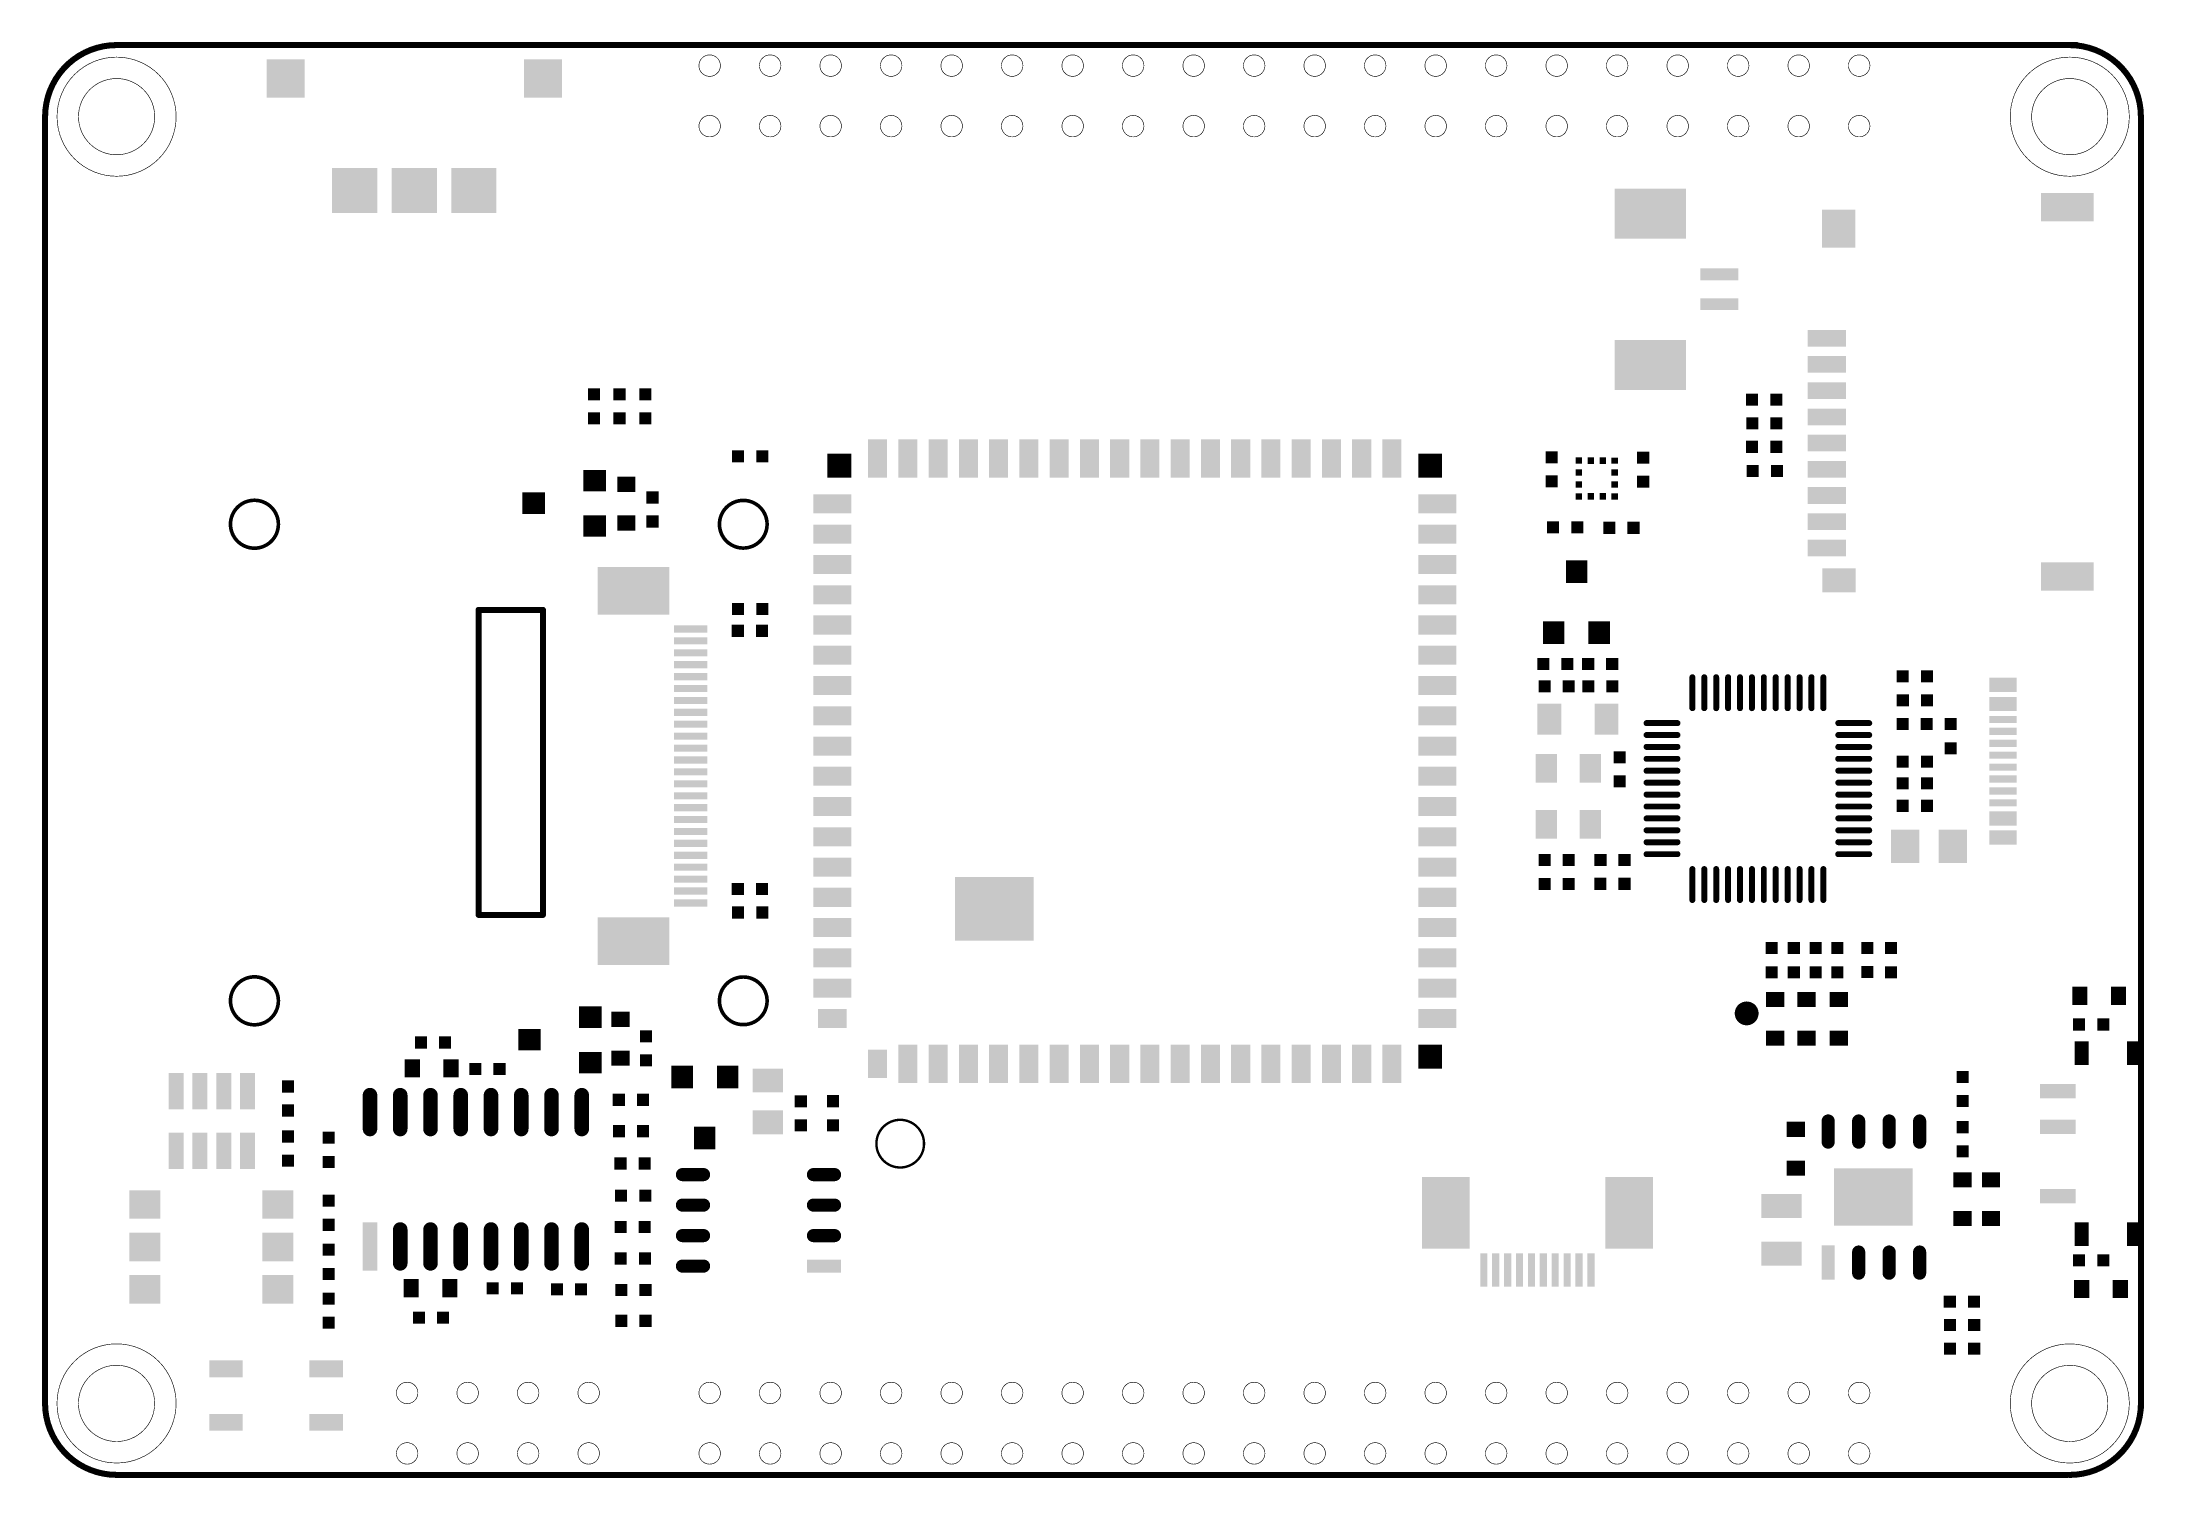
# Model space of a CAD drawing. Header units: millimetres. Extents: x 26.9 to 115.1, y 108.4 to 168.6.
import ezdxf

# ---------------------------------------------------------------- set-up
doc = ezdxf.new("R2010")
doc.units = ezdxf.units.MM
doc.layers.add('Mechanical1', color=6, linetype='Continuous')
doc.layers.add('TopPaste', color=8, linetype='Continuous')

# ---------------------------------------------------------------- blocks, each defined once
blk = doc.blocks.new('0603C_1')
at = {"layer": 'TopPaste'}
for points in [[(-0.3175, -0.381), (0.3175, -0.381), (-0.3175, 0.381), (0.3175, 0.381)], [(1.3081, -0.381), (1.9431, -0.381), (1.3081, 0.381), (1.9431, 0.381)]]:
    blk.add_solid(points, dxfattribs=at)
blk = doc.blocks.new('0402R_2')
at = {"layer": 'TopPaste'}
for points in [[(-0.762, -0.254), (-0.254, -0.254), (-0.762, 0.254), (-0.254, 0.254)], [(0.254, -0.254), (0.762, -0.254), (0.254, 0.254), (0.762, 0.254)]]:
    blk.add_solid(points, dxfattribs=at)
blk = doc.blocks.new('0402R_3')
at = {"layer": 'TopPaste'}
for points in [[(-0.762, -0.254), (-0.254, -0.254), (-0.762, 0.254), (-0.254, 0.254)], [(0.254, -0.254), (0.762, -0.254), (0.254, 0.254), (0.762, 0.254)]]:
    blk.add_solid(points, dxfattribs=at)
blk = doc.blocks.new('0402R_4')
at = {"layer": 'TopPaste'}
for points in [[(-0.762, -0.254), (-0.254, -0.254), (-0.762, 0.254), (-0.254, 0.254)], [(0.254, -0.254), (0.762, -0.254), (0.254, 0.254), (0.762, 0.254)]]:
    blk.add_solid(points, dxfattribs=at)
blk = doc.blocks.new('0402R_5')
at = {"layer": 'TopPaste'}
for points in [[(-0.762, -0.254), (-0.254, -0.254), (-0.762, 0.254), (-0.254, 0.254)], [(0.254, -0.254), (0.762, -0.254), (0.254, 0.254), (0.762, 0.254)]]:
    blk.add_solid(points, dxfattribs=at)
blk = doc.blocks.new('0805__1_6')
at = {"layer": 'TopPaste'}
for points in [[(-0.093599, -0.635), (0.906399, -0.635), (-0.093599, 0.635), (0.906399, 0.635)], [(1.659001, -0.635), (2.658999, -0.635), (1.659001, 0.635), (2.658999, 0.635)]]:
    blk.add_solid(points, dxfattribs=at)
blk = doc.blocks.new('SOT_23_7')
at = {"layer": 'TopPaste'}
for points in [[(0.512, 2.08), (1.412, 2.08), (0.512, 3.03), (1.412, 3.03)], [(-0.45, -0.475), (0.45, -0.475), (-0.45, 0.475), (0.45, 0.475)], [(1.455, -0.475), (2.355, -0.475), (1.455, 0.475), (2.355, 0.475)]]:
    blk.add_solid(points, dxfattribs=at)
blk = doc.blocks.new('0402R_9')
at = {"layer": 'TopPaste'}
for points in [[(-0.762, -0.254), (-0.254, -0.254), (-0.762, 0.254), (-0.254, 0.254)], [(0.254, -0.254), (0.762, -0.254), (0.254, 0.254), (0.762, 0.254)]]:
    blk.add_solid(points, dxfattribs=at)
blk = doc.blocks.new('0402R_10')
at = {"layer": 'TopPaste'}
for points in [[(-0.762, -0.254), (-0.254, -0.254), (-0.762, 0.254), (-0.254, 0.254)], [(0.254, -0.254), (0.762, -0.254), (0.254, 0.254), (0.762, 0.254)]]:
    blk.add_solid(points, dxfattribs=at)
blk = doc.blocks.new('0402R_11')
at = {"layer": 'TopPaste'}
for points in [[(-0.762, -0.254), (-0.254, -0.254), (-0.762, 0.254), (-0.254, 0.254)], [(0.254, -0.254), (0.762, -0.254), (0.254, 0.254), (0.762, 0.254)]]:
    blk.add_solid(points, dxfattribs=at)
blk = doc.blocks.new('0402R_12')
at = {"layer": 'TopPaste'}
for points in [[(-0.762, -0.254), (-0.254, -0.254), (-0.762, 0.254), (-0.254, 0.254)], [(0.254, -0.254), (0.762, -0.254), (0.254, 0.254), (0.762, 0.254)]]:
    blk.add_solid(points, dxfattribs=at)
blk = doc.blocks.new('0402R_14')
at = {"layer": 'TopPaste'}
for points in [[(-0.762, -0.254), (-0.254, -0.254), (-0.762, 0.254), (-0.254, 0.254)], [(0.254, -0.254), (0.762, -0.254), (0.254, 0.254), (0.762, 0.254)]]:
    blk.add_solid(points, dxfattribs=at)
blk = doc.blocks.new('0402R_15')
at = {"layer": 'TopPaste'}
for points in [[(-0.762, -0.254), (-0.254, -0.254), (-0.762, 0.254), (-0.254, 0.254)], [(0.254, -0.254), (0.762, -0.254), (0.254, 0.254), (0.762, 0.254)]]:
    blk.add_solid(points, dxfattribs=at)
blk = doc.blocks.new('0402R_16')
at = {"layer": 'TopPaste'}
for points in [[(-0.762, -0.254), (-0.254, -0.254), (-0.762, 0.254), (-0.254, 0.254)], [(0.254, -0.254), (0.762, -0.254), (0.254, 0.254), (0.762, 0.254)]]:
    blk.add_solid(points, dxfattribs=at)
blk = doc.blocks.new('0402R_17')
at = {"layer": 'TopPaste'}
for points in [[(-0.762, -0.254), (-0.254, -0.254), (-0.762, 0.254), (-0.254, 0.254)], [(0.254, -0.254), (0.762, -0.254), (0.254, 0.254), (0.762, 0.254)]]:
    blk.add_solid(points, dxfattribs=at)
blk = doc.blocks.new('0402R_18')
at = {"layer": 'TopPaste'}
for points in [[(-0.762, -0.254), (-0.254, -0.254), (-0.762, 0.254), (-0.254, 0.254)], [(0.254, -0.254), (0.762, -0.254), (0.254, 0.254), (0.762, 0.254)]]:
    blk.add_solid(points, dxfattribs=at)
blk = doc.blocks.new('0402R_19')
at = {"layer": 'TopPaste'}
for points in [[(-0.762, -0.254), (-0.254, -0.254), (-0.762, 0.254), (-0.254, 0.254)], [(0.254, -0.254), (0.762, -0.254), (0.254, 0.254), (0.762, 0.254)]]:
    blk.add_solid(points, dxfattribs=at)
blk = doc.blocks.new('LGA12_21')
at = {"layer": 'TopPaste'}
for points in [[(-0.887, 0.618), (-0.612, 0.618), (-0.887, 0.883), (-0.612, 0.883)], [(-0.118, 0.612), (-0.118, 0.887), (-0.382, 0.612), (-0.382, 0.887)], [(0.383, 0.612), (0.383, 0.887), (0.118, 0.612), (0.118, 0.887)], [(-0.887, 0.118), (-0.612, 0.118), (-0.887, 0.383), (-0.612, 0.383)], [(0.613, 0.617), (0.888, 0.617), (0.613, 0.882), (0.888, 0.882)], [(0.613, 0.117), (0.888, 0.117), (0.613, 0.382), (0.888, 0.382)], [(-0.887, -0.382), (-0.612, -0.382), (-0.887, -0.117), (-0.612, -0.117)], [(-0.887, -0.882), (-0.612, -0.882), (-0.887, -0.617), (-0.612, -0.617)], [(-0.382, -0.612), (-0.382, -0.887), (-0.118, -0.612), (-0.118, -0.887)], [(0.383, -0.887), (0.383, -0.612), (0.118, -0.887), (0.118, -0.612)], [(0.613, -0.383), (0.888, -0.383), (0.613, -0.118), (0.888, -0.118)], [(0.613, -0.883), (0.888, -0.883), (0.613, -0.618), (0.888, -0.618)]]:
    blk.add_solid(points, dxfattribs=at)
blk = doc.blocks.new('0402R_22')
at = {"layer": 'TopPaste'}
for points in [[(-0.762, -0.254), (-0.254, -0.254), (-0.762, 0.254), (-0.254, 0.254)], [(0.254, -0.254), (0.762, -0.254), (0.254, 0.254), (0.762, 0.254)]]:
    blk.add_solid(points, dxfattribs=at)
blk = doc.blocks.new('0402R_23')
at = {"layer": 'TopPaste'}
for points in [[(-0.762, -0.254), (-0.254, -0.254), (-0.762, 0.254), (-0.254, 0.254)], [(0.254, -0.254), (0.762, -0.254), (0.254, 0.254), (0.762, 0.254)]]:
    blk.add_solid(points, dxfattribs=at)
blk = doc.blocks.new('0402C_24')
at = {"layer": 'TopPaste'}
for points in [[(-0.762, -0.254), (-0.254, -0.254), (-0.762, 0.254), (-0.254, 0.254)], [(0.246, -0.254), (0.754, -0.254), (0.246, 0.254), (0.754, 0.254)]]:
    blk.add_solid(points, dxfattribs=at)
blk = doc.blocks.new('0402C_25')
at = {"layer": 'TopPaste'}
for points in [[(-0.762, -0.254), (-0.254, -0.254), (-0.762, 0.254), (-0.254, 0.254)], [(0.246, -0.254), (0.754, -0.254), (0.246, 0.254), (0.754, 0.254)]]:
    blk.add_solid(points, dxfattribs=at)
blk = doc.blocks.new('0402R_26')
at = {"layer": 'TopPaste'}
for points in [[(-0.762, -0.254), (-0.254, -0.254), (-0.762, 0.254), (-0.254, 0.254)], [(0.254, -0.254), (0.762, -0.254), (0.254, 0.254), (0.762, 0.254)]]:
    blk.add_solid(points, dxfattribs=at)
blk = doc.blocks.new('0603D_R_27')
at = {"layer": 'TopPaste'}
for points in [[(0.4191, -1.1684), (1.0541, -1.1684), (0.4191, -0.4064), (1.0541, -0.4064)], [(2.0447, -1.1684), (2.6797, -1.1684), (2.0447, -0.4064), (2.6797, -0.4064)]]:
    blk.add_solid(points, dxfattribs=at)
blk = doc.blocks.new('0402R_28')
at = {"layer": 'TopPaste'}
for points in [[(-0.762, -0.254), (-0.254, -0.254), (-0.762, 0.254), (-0.254, 0.254)], [(0.254, -0.254), (0.762, -0.254), (0.254, 0.254), (0.762, 0.254)]]:
    blk.add_solid(points, dxfattribs=at)
blk = doc.blocks.new('SIP1_____29')
at = {"layer": 'TopPaste', "const_width": 0.5}
blk.add_lwpolyline([(-0.25, 0, 1), (0.25, 0, 1)], format="xyb", close=True, dxfattribs=at)
blk = doc.blocks.new('XT3215_30')
at = {"layer": 'TopPaste'}
for points in [[(0.5, 0.65), (-0.5, 0.65), (0.5, -0.65), (-0.5, -0.65)], [(2.9, 0.65), (1.9, 0.65), (2.9, -0.65), (1.9, -0.65)]]:
    blk.add_solid(points, dxfattribs=at)
blk = doc.blocks.new('SOT_23_31')
at = {"layer": 'TopPaste'}
for points in [[(0.512, 2.08), (1.412, 2.08), (0.512, 3.03), (1.412, 3.03)], [(-0.45, -0.475), (0.45, -0.475), (-0.45, 0.475), (0.45, 0.475)], [(1.455, -0.475), (2.355, -0.475), (1.455, 0.475), (2.355, 0.475)]]:
    blk.add_solid(points, dxfattribs=at)
blk = doc.blocks.new('0402R_32')
at = {"layer": 'TopPaste'}
for points in [[(-0.762, -0.254), (-0.254, -0.254), (-0.762, 0.254), (-0.254, 0.254)], [(0.254, -0.254), (0.762, -0.254), (0.254, 0.254), (0.762, 0.254)]]:
    blk.add_solid(points, dxfattribs=at)
blk = doc.blocks.new('0402R_33')
at = {"layer": 'TopPaste'}
for points in [[(-0.762, -0.254), (-0.254, -0.254), (-0.762, 0.254), (-0.254, 0.254)], [(0.254, -0.254), (0.762, -0.254), (0.254, 0.254), (0.762, 0.254)]]:
    blk.add_solid(points, dxfattribs=at)
blk = doc.blocks.new('0402R_34')
at = {"layer": 'TopPaste'}
for points in [[(-0.762, -0.254), (-0.254, -0.254), (-0.762, 0.254), (-0.254, 0.254)], [(0.254, -0.254), (0.762, -0.254), (0.254, 0.254), (0.762, 0.254)]]:
    blk.add_solid(points, dxfattribs=at)
blk = doc.blocks.new('0402R_35')
at = {"layer": 'TopPaste'}
for points in [[(-0.762, -0.254), (-0.254, -0.254), (-0.762, 0.254), (-0.254, 0.254)], [(0.254, -0.254), (0.762, -0.254), (0.254, 0.254), (0.762, 0.254)]]:
    blk.add_solid(points, dxfattribs=at)
blk = doc.blocks.new('0402R_36')
at = {"layer": 'TopPaste'}
for points in [[(-0.762, -0.254), (-0.254, -0.254), (-0.762, 0.254), (-0.254, 0.254)], [(0.254, -0.254), (0.762, -0.254), (0.254, 0.254), (0.762, 0.254)]]:
    blk.add_solid(points, dxfattribs=at)
blk = doc.blocks.new('K________37')
at = {"layer": 'TopPaste'}
for points in [[(-0.8, 4.3), (-1.4, 4.3), (-0.8, 3.3), (-1.4, 3.3)], [(1.4, 4.3), (0.8, 4.3), (1.4, 3.3), (0.8, 3.3)], [(1.35, 2.5), (1.35, 1.9), (2.85, 2.5), (2.85, 1.9)], [(1.35, -0.4), (1.35, -1), (2.85, -0.4), (2.85, -1)], [(1.35, -1.9), (1.35, -2.5), (2.85, -1.9), (2.85, -2.5)], [(-0.8, -3.3), (-1.4, -3.3), (-0.8, -4.3), (-1.4, -4.3)], [(1.4, -3.3), (0.8, -3.3), (1.4, -4.3), (0.8, -4.3)]]:
    blk.add_solid(points, dxfattribs=at)
blk = doc.blocks.new('0603D_R_38')
at = {"layer": 'TopPaste'}
for points in [[(0.4191, -1.1684), (1.0541, -1.1684), (0.4191, -0.4064), (1.0541, -0.4064)], [(2.0447, -1.1684), (2.6797, -1.1684), (2.0447, -0.4064), (2.6797, -0.4064)]]:
    blk.add_solid(points, dxfattribs=at)
blk = doc.blocks.new('0603D_R_39')
at = {"layer": 'TopPaste'}
for points in [[(0.4191, -1.1684), (1.0541, -1.1684), (0.4191, -0.4064), (1.0541, -0.4064)], [(2.0447, -1.1684), (2.6797, -1.1684), (2.0447, -0.4064), (2.6797, -0.4064)]]:
    blk.add_solid(points, dxfattribs=at)
blk = doc.blocks.new('0402C_40')
at = {"layer": 'TopPaste'}
for points in [[(-0.762, -0.254), (-0.254, -0.254), (-0.762, 0.254), (-0.254, 0.254)], [(0.246, -0.254), (0.754, -0.254), (0.246, 0.254), (0.754, 0.254)]]:
    blk.add_solid(points, dxfattribs=at)
blk = doc.blocks.new('0402C_41')
at = {"layer": 'TopPaste'}
for points in [[(-0.762, -0.254), (-0.254, -0.254), (-0.762, 0.254), (-0.254, 0.254)], [(0.246, -0.254), (0.754, -0.254), (0.246, 0.254), (0.754, 0.254)]]:
    blk.add_solid(points, dxfattribs=at)
blk = doc.blocks.new('0402C_42')
at = {"layer": 'TopPaste'}
for points in [[(-0.762, -0.254), (-0.254, -0.254), (-0.762, 0.254), (-0.254, 0.254)], [(0.246, -0.254), (0.754, -0.254), (0.246, 0.254), (0.754, 0.254)]]:
    blk.add_solid(points, dxfattribs=at)
blk = doc.blocks.new('0402C_43')
at = {"layer": 'TopPaste'}
for points in [[(-0.762, -0.254), (-0.254, -0.254), (-0.762, 0.254), (-0.254, 0.254)], [(0.246, -0.254), (0.754, -0.254), (0.246, 0.254), (0.754, 0.254)]]:
    blk.add_solid(points, dxfattribs=at)
blk = doc.blocks.new('0402C_44')
at = {"layer": 'TopPaste'}
for points in [[(-0.762, -0.254), (-0.254, -0.254), (-0.762, 0.254), (-0.254, 0.254)], [(0.246, -0.254), (0.754, -0.254), (0.246, 0.254), (0.754, 0.254)]]:
    blk.add_solid(points, dxfattribs=at)
blk = doc.blocks.new('0402C_45')
at = {"layer": 'TopPaste'}
for points in [[(-0.762, -0.254), (-0.254, -0.254), (-0.762, 0.254), (-0.254, 0.254)], [(0.246, -0.254), (0.754, -0.254), (0.246, 0.254), (0.754, 0.254)]]:
    blk.add_solid(points, dxfattribs=at)
blk = doc.blocks.new('0402C_H_46')
at = {"layer": 'TopPaste'}
for points in [[(-0.762, -0.254), (-0.254, -0.254), (-0.762, 0.254), (-0.254, 0.254)], [(0.246, -0.254), (0.754, -0.254), (0.246, 0.254), (0.754, 0.254)]]:
    blk.add_solid(points, dxfattribs=at)
blk = doc.blocks.new('FPC_10P_0_5_47')
at = {"layer": 'TopPaste'}
for points in [[(2.35, 1.6), (2.65, 1.6), (2.35, 3), (2.65, 3)], [(2.85, 1.6), (3.15, 1.6), (2.85, 3), (3.15, 3)], [(3.35, 1.6), (3.65, 1.6), (3.35, 3), (3.65, 3)], [(3.85, 1.6), (4.15, 1.6), (3.85, 3), (4.15, 3)], [(4.35, 1.6), (4.65, 1.6), (4.35, 3), (4.65, 3)], [(4.85, 1.6), (5.15, 1.6), (4.85, 3), (5.15, 3)], [(5.65, 3), (5.35, 3), (5.65, 1.6), (5.35, 1.6)], [(6.15, 3), (5.85, 3), (6.15, 1.6), (5.85, 1.6)], [(6.65, 3), (6.35, 3), (6.65, 1.6), (6.35, 1.6)], [(7.15, 3), (6.85, 3), (7.15, 1.6), (6.85, 1.6)], [(-0.1, -1.6), (1.9, -1.6), (-0.1, 1.4), (1.9, 1.4)], [(7.6, -1.6), (9.6, -1.6), (7.6, 1.4), (9.6, 1.4)]]:
    blk.add_solid(points, dxfattribs=at)
blk = doc.blocks.new('SO_16N_48')
at = {"layer": 'TopPaste', "const_width": 0.61}
for points in [[(3.529, 4.445), (2.107, 4.445)], [(-2.107, 3.175), (-3.529, 3.175)], [(3.529, 3.175), (2.107, 3.175)], [(-2.107, 1.905), (-3.529, 1.905)], [(3.529, 1.905), (2.107, 1.905)], [(-2.107, 0.635), (-3.529, 0.635)], [(3.529, 0.635), (2.107, 0.635)], [(-2.107, -0.635), (-3.529, -0.635)], [(3.529, -0.635), (2.107, -0.635)], [(-2.107, -1.905), (-3.529, -1.905)], [(3.529, -1.905), (2.107, -1.905)], [(-2.107, -3.175), (-3.529, -3.175)], [(3.529, -3.175), (2.107, -3.175)], [(-2.107, -4.445), (-3.529, -4.445)], [(3.529, -4.445), (2.107, -4.445)]]:
    blk.add_lwpolyline(points, dxfattribs=at)
at = {"layer": 'TopPaste', "const_width": 0.305}
for points in [[(1.955, 4.445, 1), (2.259, 4.445, 1)], [(3.377, 4.445, 1), (3.682, 4.445, 1)], [(-3.682, 3.175, 1), (-3.377, 3.175, 1)], [(-2.259, 3.175, 1), (-1.955, 3.175, 1)], [(1.955, 3.175, 1), (2.259, 3.175, 1)], [(3.377, 3.175, 1), (3.682, 3.175, 1)], [(-3.682, 1.905, 1), (-3.377, 1.905, 1)], [(-2.259, 1.905, 1), (-1.955, 1.905, 1)], [(1.955, 1.905, 1), (2.259, 1.905, 1)], [(3.377, 1.905, 1), (3.682, 1.905, 1)], [(-3.682, 0.635, 1), (-3.377, 0.635, 1)], [(-2.259, 0.635, 1), (-1.955, 0.635, 1)], [(1.955, 0.635, 1), (2.259, 0.635, 1)], [(3.377, 0.635, 1), (3.682, 0.635, 1)], [(-3.682, -0.635, 1), (-3.377, -0.635, 1)], [(-2.259, -0.635, 1), (-1.955, -0.635, 1)], [(1.955, -0.635, 1), (2.259, -0.635, 1)], [(3.377, -0.635, 1), (3.682, -0.635, 1)], [(-3.682, -1.905, 1), (-3.377, -1.905, 1)], [(-2.259, -1.905, 1), (-1.955, -1.905, 1)], [(1.955, -1.905, 1), (2.259, -1.905, 1)], [(3.377, -1.905, 1), (3.682, -1.905, 1)], [(-3.682, -3.175, 1), (-3.377, -3.175, 1)], [(-2.259, -3.175, 1), (-1.955, -3.175, 1)], [(1.955, -3.175, 1), (2.259, -3.175, 1)], [(3.377, -3.175, 1), (3.682, -3.175, 1)], [(-3.682, -4.445, 1), (-3.377, -4.445, 1)], [(-2.259, -4.445, 1), (-1.955, -4.445, 1)], [(1.955, -4.445, 1), (2.259, -4.445, 1)], [(3.377, -4.445, 1), (3.682, -4.445, 1)]]:
    blk.add_lwpolyline(points, format="xyb", close=True, dxfattribs=at)
at = {"layer": 'TopPaste'}
blk.add_solid([(-3.834, 4.14), (-1.802, 4.14), (-3.834, 4.75), (-1.802, 4.75)], dxfattribs=at)
blk = doc.blocks.new('0402R_49')
at = {"layer": 'TopPaste'}
for points in [[(-0.762, -0.254), (-0.254, -0.254), (-0.762, 0.254), (-0.254, 0.254)], [(0.254, -0.254), (0.762, -0.254), (0.254, 0.254), (0.762, 0.254)]]:
    blk.add_solid(points, dxfattribs=at)
blk = doc.blocks.new('0402R_50')
at = {"layer": 'TopPaste'}
for points in [[(-0.762, -0.254), (-0.254, -0.254), (-0.762, 0.254), (-0.254, 0.254)], [(0.254, -0.254), (0.762, -0.254), (0.254, 0.254), (0.762, 0.254)]]:
    blk.add_solid(points, dxfattribs=at)
blk = doc.blocks.new('0402R_51')
at = {"layer": 'TopPaste'}
for points in [[(-0.762, -0.254), (-0.254, -0.254), (-0.762, 0.254), (-0.254, 0.254)], [(0.254, -0.254), (0.762, -0.254), (0.254, 0.254), (0.762, 0.254)]]:
    blk.add_solid(points, dxfattribs=at)
blk = doc.blocks.new('0402R_52')
at = {"layer": 'TopPaste'}
for points in [[(-0.762, -0.254), (-0.254, -0.254), (-0.762, 0.254), (-0.254, 0.254)], [(0.254, -0.254), (0.762, -0.254), (0.254, 0.254), (0.762, 0.254)]]:
    blk.add_solid(points, dxfattribs=at)
blk = doc.blocks.new('0402R_H_55')
at = {"layer": 'TopPaste'}
for points in [[(-0.762, -0.254), (-0.254, -0.254), (-0.762, 0.254), (-0.254, 0.254)], [(0.254, -0.254), (0.762, -0.254), (0.254, 0.254), (0.762, 0.254)]]:
    blk.add_solid(points, dxfattribs=at)
blk = doc.blocks.new('0402C_56')
at = {"layer": 'TopPaste'}
for points in [[(-0.762, -0.254), (-0.254, -0.254), (-0.762, 0.254), (-0.254, 0.254)], [(0.246, -0.254), (0.754, -0.254), (0.246, 0.254), (0.754, 0.254)]]:
    blk.add_solid(points, dxfattribs=at)
blk = doc.blocks.new('0402C_57')
at = {"layer": 'TopPaste'}
for points in [[(-0.762, -0.254), (-0.254, -0.254), (-0.762, 0.254), (-0.254, 0.254)], [(0.246, -0.254), (0.754, -0.254), (0.246, 0.254), (0.754, 0.254)]]:
    blk.add_solid(points, dxfattribs=at)
blk = doc.blocks.new('0402C_58')
at = {"layer": 'TopPaste'}
for points in [[(-0.762, -0.254), (-0.254, -0.254), (-0.762, 0.254), (-0.254, 0.254)], [(0.246, -0.254), (0.754, -0.254), (0.246, 0.254), (0.754, 0.254)]]:
    blk.add_solid(points, dxfattribs=at)
blk = doc.blocks.new('0402C_59')
at = {"layer": 'TopPaste'}
for points in [[(-0.762, -0.254), (-0.254, -0.254), (-0.762, 0.254), (-0.254, 0.254)], [(0.246, -0.254), (0.754, -0.254), (0.246, 0.254), (0.754, 0.254)]]:
    blk.add_solid(points, dxfattribs=at)
blk = doc.blocks.new('0603C_60')
at = {"layer": 'TopPaste'}
for points in [[(-0.3175, -0.381), (0.3175, -0.381), (-0.3175, 0.381), (0.3175, 0.381)], [(1.3081, -0.381), (1.9431, -0.381), (1.3081, 0.381), (1.9431, 0.381)]]:
    blk.add_solid(points, dxfattribs=at)
blk = doc.blocks.new('0402C_61')
at = {"layer": 'TopPaste'}
for points in [[(-0.762, -0.254), (-0.254, -0.254), (-0.762, 0.254), (-0.254, 0.254)], [(0.246, -0.254), (0.754, -0.254), (0.246, 0.254), (0.754, 0.254)]]:
    blk.add_solid(points, dxfattribs=at)
blk = doc.blocks.new('0402C_62')
at = {"layer": 'TopPaste'}
for points in [[(-0.762, -0.254), (-0.254, -0.254), (-0.762, 0.254), (-0.254, 0.254)], [(0.246, -0.254), (0.754, -0.254), (0.246, 0.254), (0.754, 0.254)]]:
    blk.add_solid(points, dxfattribs=at)
blk = doc.blocks.new('0603C_63')
at = {"layer": 'TopPaste'}
for points in [[(-0.3175, -0.381), (0.3175, -0.381), (-0.3175, 0.381), (0.3175, 0.381)], [(1.3081, -0.381), (1.9431, -0.381), (1.3081, 0.381), (1.9431, 0.381)]]:
    blk.add_solid(points, dxfattribs=at)
blk = doc.blocks.new('3___________65')
at = {"layer": 'TopPaste'}
for points in [[(-4.6, 1.7), (-6.2, 1.7), (-4.6, 0.1), (-6.2, 0.1)], [(6.2, 1.7), (4.6, 1.7), (6.2, 0.1), (4.6, 0.1)], [(-1.55, -2.85), (-3.45, -2.85), (-1.55, -4.75), (-3.45, -4.75)], [(0.95, -2.85), (-0.95, -2.85), (0.95, -4.75), (-0.95, -4.75)], [(3.45, -2.85), (1.55, -2.85), (3.45, -4.75), (1.55, -4.75)]]:
    blk.add_solid(points, dxfattribs=at)
blk = doc.blocks.new('K210______67')
at = {"layer": 'TopPaste'}
for points in [[(-0.2, 25.6), (-0.2, 24.6), (0.8, 25.6), (0.8, 24.6)], [(1.505, 24.6), (2.305, 24.6), (1.505, 26.2), (2.305, 26.2)], [(2.775, 24.6), (3.575, 24.6), (2.775, 26.2), (3.575, 26.2)], [(4.045, 24.6), (4.845, 24.6), (4.045, 26.2), (4.845, 26.2)], [(5.315, 24.6), (6.115, 24.6), (5.315, 26.2), (6.115, 26.2)], [(6.585, 24.6), (7.385, 24.6), (6.585, 26.2), (7.385, 26.2)], [(7.855, 24.6), (8.655, 24.6), (7.855, 26.2), (8.655, 26.2)], [(9.125, 24.6), (9.925, 24.6), (9.125, 26.2), (9.925, 26.2)], [(10.395, 24.6), (11.195, 24.6), (10.395, 26.2), (11.195, 26.2)], [(11.665, 24.6), (12.465, 24.6), (11.665, 26.2), (12.465, 26.2)], [(12.935, 24.6), (13.735, 24.6), (12.935, 26.2), (13.735, 26.2)], [(14.205, 24.6), (15.005, 24.6), (14.205, 26.2), (15.005, 26.2)], [(15.475, 24.6), (16.275, 24.6), (15.475, 26.2), (16.275, 26.2)], [(16.745, 24.6), (17.545, 24.6), (16.745, 26.2), (17.545, 26.2)], [(18.015, 24.6), (18.815, 24.6), (18.015, 26.2), (18.815, 26.2)], [(19.285, 24.6), (20.085, 24.6), (19.285, 26.2), (20.085, 26.2)], [(20.555, 24.6), (21.355, 24.6), (20.555, 26.2), (21.355, 26.2)], [(21.825, 24.6), (22.625, 24.6), (21.825, 26.2), (22.625, 26.2)], [(23.095, 24.6), (23.895, 24.6), (23.095, 26.2), (23.895, 26.2)], [(24.6, 25.6), (24.6, 24.6), (25.6, 25.6), (25.6, 24.6)], [(-0.8, 23.895), (-0.8, 23.095), (0.8, 23.895), (0.8, 23.095)], [(24.6, 23.895), (24.6, 23.095), (26.2, 23.895), (26.2, 23.095)], [(-0.8, 22.625), (-0.8, 21.825), (0.8, 22.625), (0.8, 21.825)], [(24.6, 22.625), (24.6, 21.825), (26.2, 22.625), (26.2, 21.825)], [(-0.8, 21.355), (-0.8, 20.555), (0.8, 21.355), (0.8, 20.555)], [(24.6, 21.355), (24.6, 20.555), (26.2, 21.355), (26.2, 20.555)], [(-0.8, 20.085), (-0.8, 19.285), (0.8, 20.085), (0.8, 19.285)], [(24.6, 20.085), (24.6, 19.285), (26.2, 20.085), (26.2, 19.285)], [(-0.8, 18.815), (-0.8, 18.015), (0.8, 18.815), (0.8, 18.015)], [(24.6, 18.815), (24.6, 18.015), (26.2, 18.815), (26.2, 18.015)], [(-0.8, 17.545), (-0.8, 16.745), (0.8, 17.545), (0.8, 16.745)], [(24.6, 17.545), (24.6, 16.745), (26.2, 17.545), (26.2, 16.745)], [(-0.8, 16.275), (-0.8, 15.475), (0.8, 16.275), (0.8, 15.475)], [(24.6, 16.275), (24.6, 15.475), (26.2, 16.275), (26.2, 15.475)], [(-0.8, 15.005), (-0.8, 14.205), (0.8, 15.005), (0.8, 14.205)], [(24.6, 15.005), (24.6, 14.205), (26.2, 15.005), (26.2, 14.205)], [(-0.8, 13.735), (-0.8, 12.935), (0.8, 13.735), (0.8, 12.935)], [(24.6, 13.735), (24.6, 12.935), (26.2, 13.735), (26.2, 12.935)], [(-0.8, 12.465), (-0.8, 11.665), (0.8, 12.465), (0.8, 11.665)], [(24.6, 12.465), (24.6, 11.665), (26.2, 12.465), (26.2, 11.665)], [(-0.8, 11.195), (-0.8, 10.395), (0.8, 11.195), (0.8, 10.395)], [(24.6, 11.195), (24.6, 10.395), (26.2, 11.195), (26.2, 10.395)], [(-0.8, 9.925), (-0.8, 9.125), (0.8, 9.925), (0.8, 9.125)], [(24.6, 9.925), (24.6, 9.125), (26.2, 9.925), (26.2, 9.125)], [(-0.8, 8.655), (-0.8, 7.855), (0.8, 8.655), (0.8, 7.855)], [(17.567, 8.451), (17.567, 5.149), (20.234, 8.451), (20.234, 5.149)], [(24.6, 8.655), (24.6, 7.855), (26.2, 8.655), (26.2, 7.855)], [(-0.8, 7.385), (-0.8, 6.585), (0.8, 7.385), (0.8, 6.585)], [(24.6, 7.385), (24.6, 6.585), (26.2, 7.385), (26.2, 6.585)], [(-0.8, 6.115), (-0.8, 5.315), (0.8, 6.115), (0.8, 5.315)], [(24.6, 6.115), (24.6, 5.315), (26.2, 6.115), (26.2, 5.315)], [(-0.8, 4.845), (-0.8, 4.045), (0.8, 4.845), (0.8, 4.045)], [(24.6, 4.845), (24.6, 4.045), (26.2, 4.845), (26.2, 4.045)], [(-0.8, 3.575), (-0.8, 2.775), (0.8, 3.575), (0.8, 2.775)], [(24.6, 3.575), (24.6, 2.775), (26.2, 3.575), (26.2, 2.775)], [(-0.8, 2.305), (-0.8, 1.505), (0.8, 2.305), (0.8, 1.505)], [(24.8, 2.305), (24.8, 1.505), (26, 2.305), (26, 1.505)], [(-0.2, 0.8), (-0.2, -0.2), (0.8, 0.8), (0.8, -0.2)], [(1.505, -0.8), (2.305, -0.8), (1.505, 0.8), (2.305, 0.8)], [(2.775, -0.8), (3.575, -0.8), (2.775, 0.8), (3.575, 0.8)], [(4.045, -0.8), (4.845, -0.8), (4.045, 0.8), (4.845, 0.8)], [(5.315, -0.8), (6.115, -0.8), (5.315, 0.8), (6.115, 0.8)], [(6.585, -0.8), (7.385, -0.8), (6.585, 0.8), (7.385, 0.8)], [(7.855, -0.8), (8.655, -0.8), (7.855, 0.8), (8.655, 0.8)], [(9.125, -0.8), (9.925, -0.8), (9.125, 0.8), (9.925, 0.8)], [(10.395, -0.8), (11.195, -0.8), (10.395, 0.8), (11.195, 0.8)], [(11.665, -0.8), (12.465, -0.8), (11.665, 0.8), (12.465, 0.8)], [(12.935, -0.8), (13.735, -0.8), (12.935, 0.8), (13.735, 0.8)], [(14.205, -0.8), (15.005, -0.8), (14.205, 0.8), (15.005, 0.8)], [(15.475, -0.8), (16.275, -0.8), (15.475, 0.8), (16.275, 0.8)], [(16.745, -0.8), (17.545, -0.8), (16.745, 0.8), (17.545, 0.8)], [(18.015, -0.8), (18.815, -0.8), (18.015, 0.8), (18.815, 0.8)], [(19.285, -0.8), (20.085, -0.8), (19.285, 0.8), (20.085, 0.8)], [(20.555, -0.8), (21.355, -0.8), (20.555, 0.8), (21.355, 0.8)], [(21.825, -0.8), (22.625, -0.8), (21.825, 0.8), (22.625, 0.8)], [(23.095, -0.6), (23.895, -0.6), (23.095, 0.6), (23.895, 0.6)]]:
    blk.add_solid(points, dxfattribs=at)
blk = doc.blocks.new('0603C_69')
at = {"layer": 'TopPaste'}
for points in [[(-0.3175, -0.381), (0.3175, -0.381), (-0.3175, 0.381), (0.3175, 0.381)], [(1.3081, -0.381), (1.9431, -0.381), (1.3081, 0.381), (1.9431, 0.381)]]:
    blk.add_solid(points, dxfattribs=at)
blk = doc.blocks.new('0402C_70')
at = {"layer": 'TopPaste'}
for points in [[(-0.762, -0.254), (-0.254, -0.254), (-0.762, 0.254), (-0.254, 0.254)], [(0.246, -0.254), (0.754, -0.254), (0.246, 0.254), (0.754, 0.254)]]:
    blk.add_solid(points, dxfattribs=at)
blk = doc.blocks.new('0603C_71')
at = {"layer": 'TopPaste'}
for points in [[(-0.3175, -0.381), (0.3175, -0.381), (-0.3175, 0.381), (0.3175, 0.381)], [(1.3081, -0.381), (1.9431, -0.381), (1.3081, 0.381), (1.9431, 0.381)]]:
    blk.add_solid(points, dxfattribs=at)
blk = doc.blocks.new('0402C_72')
at = {"layer": 'TopPaste'}
for points in [[(-0.762, -0.254), (-0.254, -0.254), (-0.762, 0.254), (-0.254, 0.254)], [(0.246, -0.254), (0.754, -0.254), (0.246, 0.254), (0.754, 0.254)]]:
    blk.add_solid(points, dxfattribs=at)
blk = doc.blocks.new('FPC_24P_0_5_____73')
at = {"layer": 'TopPaste'}
for points in [[(2.35, 1.6), (2.65, 1.6), (2.35, 3), (2.65, 3)], [(2.85, 1.6), (3.15, 1.6), (2.85, 3), (3.15, 3)], [(3.35, 1.6), (3.65, 1.6), (3.35, 3), (3.65, 3)], [(3.85, 1.6), (4.15, 1.6), (3.85, 3), (4.15, 3)], [(4.35, 1.6), (4.65, 1.6), (4.35, 3), (4.65, 3)], [(4.85, 1.6), (5.15, 1.6), (4.85, 3), (5.15, 3)], [(5.65, 3), (5.35, 3), (5.65, 1.6), (5.35, 1.6)], [(6.15, 3), (5.85, 3), (6.15, 1.6), (5.85, 1.6)], [(6.65, 3), (6.35, 3), (6.65, 1.6), (6.35, 1.6)], [(7.15, 3), (6.85, 3), (7.15, 1.6), (6.85, 1.6)], [(7.65, 3), (7.35, 3), (7.65, 1.6), (7.35, 1.6)], [(8.15, 3), (7.85, 3), (8.15, 1.6), (7.85, 1.6)], [(8.65, 3), (8.35, 3), (8.65, 1.6), (8.35, 1.6)], [(9.15, 3), (8.85, 3), (9.15, 1.6), (8.85, 1.6)], [(9.65, 3), (9.35, 3), (9.65, 1.6), (9.35, 1.6)], [(10.15, 3), (9.85, 3), (10.15, 1.6), (9.85, 1.6)], [(10.65, 3), (10.35, 3), (10.65, 1.6), (10.35, 1.6)], [(11.15, 3), (10.85, 3), (11.15, 1.6), (10.85, 1.6)], [(11.65, 3), (11.35, 3), (11.65, 1.6), (11.35, 1.6)], [(12.15, 3), (11.85, 3), (12.15, 1.6), (11.85, 1.6)], [(12.65, 3), (12.35, 3), (12.65, 1.6), (12.35, 1.6)], [(13.15, 3), (12.85, 3), (13.15, 1.6), (12.85, 1.6)], [(13.65, 3), (13.35, 3), (13.65, 1.6), (13.35, 1.6)], [(14.15, 3), (13.85, 3), (14.15, 1.6), (13.85, 1.6)], [(-0.1, -1.6), (1.9, -1.6), (-0.1, 1.4), (1.9, 1.4)], [(14.6, -1.6), (16.6, -1.6), (14.6, 1.4), (16.6, 1.4)]]:
    blk.add_solid(points, dxfattribs=at)
blk = doc.blocks.new('0402R_74')
at = {"layer": 'TopPaste'}
for points in [[(-0.762, -0.254), (-0.254, -0.254), (-0.762, 0.254), (-0.254, 0.254)], [(0.254, -0.254), (0.762, -0.254), (0.254, 0.254), (0.762, 0.254)]]:
    blk.add_solid(points, dxfattribs=at)
blk = doc.blocks.new('0402R_75')
at = {"layer": 'TopPaste'}
for points in [[(-0.762, -0.254), (-0.254, -0.254), (-0.762, 0.254), (-0.254, 0.254)], [(0.254, -0.254), (0.762, -0.254), (0.254, 0.254), (0.762, 0.254)]]:
    blk.add_solid(points, dxfattribs=at)
blk = doc.blocks.new('0402R_76')
at = {"layer": 'TopPaste'}
for points in [[(-0.762, -0.254), (-0.254, -0.254), (-0.762, 0.254), (-0.254, 0.254)], [(0.254, -0.254), (0.762, -0.254), (0.254, 0.254), (0.762, 0.254)]]:
    blk.add_solid(points, dxfattribs=at)
blk = doc.blocks.new('0402R_77')
at = {"layer": 'TopPaste'}
for points in [[(-0.762, -0.254), (-0.254, -0.254), (-0.762, 0.254), (-0.254, 0.254)], [(0.254, -0.254), (0.762, -0.254), (0.254, 0.254), (0.762, 0.254)]]:
    blk.add_solid(points, dxfattribs=at)
blk = doc.blocks.new('SOT_23_78')
at = {"layer": 'TopPaste'}
for points in [[(0.512, 2.08), (1.412, 2.08), (0.512, 3.03), (1.412, 3.03)], [(-0.45, -0.475), (0.45, -0.475), (-0.45, 0.475), (0.45, 0.475)], [(1.455, -0.475), (2.355, -0.475), (1.455, 0.475), (2.355, 0.475)]]:
    blk.add_solid(points, dxfattribs=at)
blk = doc.blocks.new('SOT_23_79')
at = {"layer": 'TopPaste'}
for points in [[(0.512, 2.08), (1.412, 2.08), (0.512, 3.03), (1.412, 3.03)], [(-0.45, -0.475), (0.45, -0.475), (-0.45, 0.475), (0.45, 0.475)], [(1.455, -0.475), (2.355, -0.475), (1.455, 0.475), (2.355, 0.475)]]:
    blk.add_solid(points, dxfattribs=at)
blk = doc.blocks.new('0402C_81')
at = {"layer": 'TopPaste'}
for points in [[(-0.762, -0.254), (-0.254, -0.254), (-0.762, 0.254), (-0.254, 0.254)], [(0.246, -0.254), (0.754, -0.254), (0.246, 0.254), (0.754, 0.254)]]:
    blk.add_solid(points, dxfattribs=at)
blk = doc.blocks.new('0402C_82')
at = {"layer": 'TopPaste'}
for points in [[(-0.762, -0.254), (-0.254, -0.254), (-0.762, 0.254), (-0.254, 0.254)], [(0.246, -0.254), (0.754, -0.254), (0.246, 0.254), (0.754, 0.254)]]:
    blk.add_solid(points, dxfattribs=at)
blk = doc.blocks.new('0402R_83')
at = {"layer": 'TopPaste'}
for points in [[(-0.762, -0.254), (-0.254, -0.254), (-0.762, 0.254), (-0.254, 0.254)], [(0.254, -0.254), (0.762, -0.254), (0.254, 0.254), (0.762, 0.254)]]:
    blk.add_solid(points, dxfattribs=at)
blk = doc.blocks.new('TF___________C_84')
at = {"layer": 'TopPaste'}
for points in [[(-10.66, -1.208), (-9.66, -1.208), (-10.66, 0.192), (-9.66, 0.192)], [(-9.15, -0.8), (-8.45, -0.8), (-9.15, 0.8), (-8.45, 0.8)], [(-8.05, -0.8), (-7.35, -0.8), (-8.05, 0.8), (-7.35, 0.8)], [(-6.95, -0.8), (-6.25, -0.8), (-6.95, 0.8), (-6.25, 0.8)], [(-5.85, -0.8), (-5.15, -0.8), (-5.85, 0.8), (-5.15, 0.8)], [(-4.75, -0.8), (-4.05, -0.8), (-4.75, 0.8), (-4.05, 0.8)], [(-3.65, -0.8), (-2.95, -0.8), (-3.65, 0.8), (-2.95, 0.8)], [(-2.55, -0.8), (-1.85, -0.8), (-2.55, 0.8), (-1.85, 0.8)], [(-1.45, -0.8), (-0.75, -0.8), (-1.45, 0.8), (-0.75, 0.8)], [(-0.35, -0.8), (0.35, -0.8), (-0.35, 0.8), (0.35, 0.8)], [(3.8, -1.2), (5.4, -1.2), (3.8, 0.2), (5.4, 0.2)], [(-10.6, -11.2), (-9.4, -11.2), (-10.6, -9), (-9.4, -9)], [(4.9, -11.2), (6.1, -11.2), (4.9, -9), (6.1, -9)]]:
    blk.add_solid(points, dxfattribs=at)
blk = doc.blocks.new('LED_5050_85')
at = {"layer": 'TopPaste'}
for points in [[(-1.031, -1.362), (0.269, -1.362), (-1.031, -0.162), (0.269, -0.162)], [(4.557, -1.362), (5.857, -1.362), (4.557, -0.162), (5.857, -0.162)], [(-1.031, -3.14), (0.269, -3.14), (-1.031, -1.94), (0.269, -1.94)], [(4.557, -3.14), (5.857, -3.14), (4.557, -1.94), (5.857, -1.94)], [(-1.031, -4.918), (0.269, -4.918), (-1.031, -3.718), (0.269, -3.718)], [(4.557, -4.918), (5.857, -4.918), (4.557, -3.718), (5.857, -3.718)]]:
    blk.add_solid(points, dxfattribs=at)
blk = doc.blocks.new('0402R_86')
at = {"layer": 'TopPaste'}
for points in [[(-0.762, -0.254), (-0.254, -0.254), (-0.762, 0.254), (-0.254, 0.254)], [(0.254, -0.254), (0.762, -0.254), (0.254, 0.254), (0.762, 0.254)]]:
    blk.add_solid(points, dxfattribs=at)
blk = doc.blocks.new('0402R_87')
at = {"layer": 'TopPaste'}
for points in [[(-0.762, -0.254), (-0.254, -0.254), (-0.762, 0.254), (-0.254, 0.254)], [(0.254, -0.254), (0.762, -0.254), (0.254, 0.254), (0.762, 0.254)]]:
    blk.add_solid(points, dxfattribs=at)
blk = doc.blocks.new('0402R_88')
at = {"layer": 'TopPaste'}
for points in [[(-0.762, -0.254), (-0.254, -0.254), (-0.762, 0.254), (-0.254, 0.254)], [(0.254, -0.254), (0.762, -0.254), (0.254, 0.254), (0.762, 0.254)]]:
    blk.add_solid(points, dxfattribs=at)
blk = doc.blocks.new('0402R_89')
at = {"layer": 'TopPaste'}
for points in [[(-0.762, -0.254), (-0.254, -0.254), (-0.762, 0.254), (-0.254, 0.254)], [(0.254, -0.254), (0.762, -0.254), (0.254, 0.254), (0.762, 0.254)]]:
    blk.add_solid(points, dxfattribs=at)
blk = doc.blocks.new('0402R_90')
at = {"layer": 'TopPaste'}
for points in [[(-0.762, -0.254), (-0.254, -0.254), (-0.762, 0.254), (-0.254, 0.254)], [(0.254, -0.254), (0.762, -0.254), (0.254, 0.254), (0.762, 0.254)]]:
    blk.add_solid(points, dxfattribs=at)
blk = doc.blocks.new('KEY4_3X4_91')
at = {"layer": 'TopPaste'}
for points in [[(0.9, 0.35), (-0.5, 0.35), (0.9, -0.35), (-0.5, -0.35)], [(5.1, 0.35), (3.7, 0.35), (5.1, -0.35), (3.7, -0.35)], [(0.9, -1.9), (-0.5, -1.9), (0.9, -2.6), (-0.5, -2.6)], [(5.1, -1.9), (3.7, -1.9), (5.1, -2.6), (3.7, -2.6)]]:
    blk.add_solid(points, dxfattribs=at)
blk = doc.blocks.new('SO_8N_92')
at = {"layer": 'TopPaste', "const_width": 0.55}
for points in [[(5.945, 0), (5.055, 0)], [(0.445, -1.28), (-0.445, -1.28)], [(5.945, -1.28), (5.055, -1.28)], [(0.445, -2.56), (-0.445, -2.56)], [(5.945, -2.56), (5.055, -2.56)], [(0.445, -3.84), (-0.445, -3.84)], [(5.945, -3.84), (5.055, -3.84)]]:
    blk.add_lwpolyline(points, dxfattribs=at)
at = {"layer": 'TopPaste', "const_width": 0.275}
for points in [[(4.917, 0, 1), (5.192, 0, 1)], [(5.807, 0, 1), (6.082, 0, 1)], [(-0.582, -1.28, 1), (-0.307, -1.28, 1)], [(0.307, -1.28, 1), (0.582, -1.28, 1)], [(4.917, -1.28, 1), (5.192, -1.28, 1)], [(5.807, -1.28, 1), (6.082, -1.28, 1)], [(-0.582, -2.56, 1), (-0.307, -2.56, 1)], [(0.307, -2.56, 1), (0.582, -2.56, 1)], [(4.917, -2.56, 1), (5.192, -2.56, 1)], [(5.807, -2.56, 1), (6.082, -2.56, 1)], [(-0.582, -3.84, 1), (-0.307, -3.84, 1)], [(0.307, -3.84, 1), (0.582, -3.84, 1)], [(4.917, -3.84, 1), (5.192, -3.84, 1)], [(5.807, -3.84, 1), (6.082, -3.84, 1)]]:
    blk.add_lwpolyline(points, format="xyb", close=True, dxfattribs=at)
at = {"layer": 'TopPaste'}
blk.add_solid([(-0.72, -0.275), (0.72, -0.275), (-0.72, 0.275), (0.72, 0.275)], dxfattribs=at)
blk = doc.blocks.new('MSM261S4030H0_93')
at = {"layer": 'TopPaste'}
for points in [[(-1.062, 0.318), (-1.062, -0.318), (0.462, 0.318), (0.462, -0.318)], [(2.962, -0.318), (2.962, 0.318), (1.438, -0.318), (1.438, 0.318)], [(0.462, -1.318), (0.462, -0.683), (-1.062, -1.318), (-1.062, -0.683)], [(2.962, -1.318), (2.962, -0.683), (1.438, -1.318), (1.438, -0.683)], [(0.462, -2.318), (0.462, -1.683), (-1.062, -2.318), (-1.062, -1.683)], [(2.962, -2.318), (2.962, -1.683), (1.438, -2.318), (1.438, -1.683)], [(0.462, -3.317), (0.462, -2.682), (-1.062, -3.317), (-1.062, -2.682)], [(2.962, -3.317), (2.962, -2.682), (1.438, -3.317), (1.438, -2.682)]]:
    blk.add_solid(points, dxfattribs=at)
blk = doc.blocks.new('0402C_H_94')
at = {"layer": 'TopPaste'}
for points in [[(-0.762, -0.254), (-0.254, -0.254), (-0.762, 0.254), (-0.254, 0.254)], [(0.246, -0.254), (0.754, -0.254), (0.246, 0.254), (0.754, 0.254)]]:
    blk.add_solid(points, dxfattribs=at)
blk = doc.blocks.new('0402C_H_95')
at = {"layer": 'TopPaste'}
for points in [[(-0.762, -0.254), (-0.254, -0.254), (-0.762, 0.254), (-0.254, 0.254)], [(0.246, -0.254), (0.754, -0.254), (0.246, 0.254), (0.754, 0.254)]]:
    blk.add_solid(points, dxfattribs=at)
blk = doc.blocks.new('0402C_H_96')
at = {"layer": 'TopPaste'}
for points in [[(-0.762, -0.254), (-0.254, -0.254), (-0.762, 0.254), (-0.254, 0.254)], [(0.246, -0.254), (0.754, -0.254), (0.246, 0.254), (0.754, 0.254)]]:
    blk.add_solid(points, dxfattribs=at)
blk = doc.blocks.new('0603C_97')
at = {"layer": 'TopPaste'}
for points in [[(-0.3175, -0.381), (0.3175, -0.381), (-0.3175, 0.381), (0.3175, 0.381)], [(1.3081, -0.381), (1.9431, -0.381), (1.3081, 0.381), (1.9431, 0.381)]]:
    blk.add_solid(points, dxfattribs=at)
blk = doc.blocks.new('0603C_98')
at = {"layer": 'TopPaste'}
for points in [[(-0.3175, -0.381), (0.3175, -0.381), (-0.3175, 0.381), (0.3175, 0.381)], [(1.3081, -0.381), (1.9431, -0.381), (1.3081, 0.381), (1.9431, 0.381)]]:
    blk.add_solid(points, dxfattribs=at)
blk = doc.blocks.new('0402C_99')
at = {"layer": 'TopPaste'}
for points in [[(-0.762, -0.254), (-0.254, -0.254), (-0.762, 0.254), (-0.254, 0.254)], [(0.246, -0.254), (0.754, -0.254), (0.246, 0.254), (0.754, 0.254)]]:
    blk.add_solid(points, dxfattribs=at)
blk = doc.blocks.new('0603D_R_100')
at = {"layer": 'TopPaste'}
for points in [[(0.4191, -1.1684), (1.0541, -1.1684), (0.4191, -0.4064), (1.0541, -0.4064)], [(2.0447, -1.1684), (2.6797, -1.1684), (2.0447, -0.4064), (2.6797, -0.4064)]]:
    blk.add_solid(points, dxfattribs=at)
blk = doc.blocks.new('0603D_R_101')
at = {"layer": 'TopPaste'}
for points in [[(0.419, -1.168), (1.054, -1.168), (0.419, -0.406), (1.054, -0.406)], [(2.045, -1.168), (2.68, -1.168), (2.045, -0.406), (2.68, -0.406)]]:
    blk.add_solid(points, dxfattribs=at)
blk = doc.blocks.new('0805R_102')
at = {"layer": 'TopPaste'}
for points in [[(-0.6, -0.7), (0.6, -0.7), (-0.6, 0.7), (0.6, 0.7)], [(1.4, -0.7), (2.6, -0.7), (1.4, 0.7), (2.6, 0.7)]]:
    blk.add_solid(points, dxfattribs=at)
blk = doc.blocks.new('USB_C_103')
at = {"layer": 'TopPaste'}
for points in [[(-3.5, -0.57), (-3.2, -0.57), (-3.5, 0.57), (-3.2, 0.57)], [(-3.2, -0.57), (-2.9, -0.57), (-3.2, 0.57), (-2.9, 0.57)], [(-2.7, -0.57), (-2.4, -0.57), (-2.7, 0.57), (-2.4, 0.57)], [(-2.4, -0.57), (-2.1, -0.57), (-2.4, 0.57), (-2.1, 0.57)], [(-1.9, -0.57), (-1.6, -0.57), (-1.9, 0.57), (-1.6, 0.57)], [(-1.4, -0.57), (-1.1, -0.57), (-1.4, 0.57), (-1.1, 0.57)], [(-0.9, -0.57), (-0.6, -0.57), (-0.9, 0.57), (-0.6, 0.57)], [(-0.4, -0.57), (-0.1, -0.57), (-0.4, 0.57), (-0.1, 0.57)], [(0.1, -0.57), (0.4, -0.57), (0.1, 0.57), (0.4, 0.57)], [(0.6, -0.57), (0.9, -0.57), (0.6, 0.57), (0.9, 0.57)], [(1.1, -0.57), (1.4, -0.57), (1.1, 0.57), (1.4, 0.57)], [(1.6, -0.57), (1.9, -0.57), (1.6, 0.57), (1.9, 0.57)], [(2.1, -0.57), (2.4, -0.57), (2.1, 0.57), (2.4, 0.57)], [(2.4, -0.57), (2.7, -0.57), (2.4, 0.57), (2.7, 0.57)], [(2.9, -0.57), (3.2, -0.57), (2.9, 0.57), (3.2, 0.57)], [(3.2, -0.57), (3.5, -0.57), (3.2, 0.57), (3.5, 0.57)]]:
    blk.add_solid(points, dxfattribs=at)
blk = doc.blocks.new('1_25MM_SMT_2P_107')
at = {"layer": 'TopPaste'}
for points in [[(-3.6, 1.4), (-1.5, 1.4), (-3.6, 4.4), (-1.5, 4.4)], [(2.75, 1.4), (4.85, 1.4), (2.75, 4.4), (4.85, 4.4)], [(-0.25, -0.8), (0.25, -0.8), (-0.25, 0.8), (0.25, 0.8)], [(1, -0.8), (1.5, -0.8), (1, 0.8), (1.5, 0.8)]]:
    blk.add_solid(points, dxfattribs=at)
blk = doc.blocks.new('0806L_108')
at = {"layer": 'TopPaste'}
for points in [[(-0.5, -0.85), (0.5, -0.85), (-0.5, 0.85), (0.5, 0.85)], [(1.5, -0.85), (2.5, -0.85), (1.5, 0.85), (2.5, 0.85)]]:
    blk.add_solid(points, dxfattribs=at)
blk = doc.blocks.new('0402R_109')
at = {"layer": 'TopPaste'}
for points in [[(-0.762, -0.254), (-0.254, -0.254), (-0.762, 0.254), (-0.254, 0.254)], [(0.254, -0.254), (0.762, -0.254), (0.254, 0.254), (0.762, 0.254)]]:
    blk.add_solid(points, dxfattribs=at)
blk = doc.blocks.new('0402R_110')
at = {"layer": 'TopPaste'}
for points in [[(-0.762, -0.254), (-0.254, -0.254), (-0.762, 0.254), (-0.254, 0.254)], [(0.254, -0.254), (0.762, -0.254), (0.254, 0.254), (0.762, 0.254)]]:
    blk.add_solid(points, dxfattribs=at)
blk = doc.blocks.new('0402R_111')
at = {"layer": 'TopPaste'}
for points in [[(-0.762, -0.254), (-0.254, -0.254), (-0.762, 0.254), (-0.254, 0.254)], [(0.254, -0.254), (0.762, -0.254), (0.254, 0.254), (0.762, 0.254)]]:
    blk.add_solid(points, dxfattribs=at)
blk = doc.blocks.new('0402R_112')
at = {"layer": 'TopPaste'}
for points in [[(-0.762, -0.254), (-0.254, -0.254), (-0.762, 0.254), (-0.254, 0.254)], [(0.254, -0.254), (0.762, -0.254), (0.254, 0.254), (0.762, 0.254)]]:
    blk.add_solid(points, dxfattribs=at)
blk = doc.blocks.new('0402R_113')
at = {"layer": 'TopPaste'}
for points in [[(-0.762, -0.254), (-0.254, -0.254), (-0.762, 0.254), (-0.254, 0.254)], [(0.254, -0.254), (0.762, -0.254), (0.254, 0.254), (0.762, 0.254)]]:
    blk.add_solid(points, dxfattribs=at)
blk = doc.blocks.new('0402R_114')
at = {"layer": 'TopPaste'}
for points in [[(-0.762, -0.254), (-0.254, -0.254), (-0.762, 0.254), (-0.254, 0.254)], [(0.254, -0.254), (0.762, -0.254), (0.254, 0.254), (0.762, 0.254)]]:
    blk.add_solid(points, dxfattribs=at)
blk = doc.blocks.new('0402R_115')
at = {"layer": 'TopPaste'}
for points in [[(-0.762, -0.254), (-0.254, -0.254), (-0.762, 0.254), (-0.254, 0.254)], [(0.254, -0.254), (0.762, -0.254), (0.254, 0.254), (0.762, 0.254)]]:
    blk.add_solid(points, dxfattribs=at)
blk = doc.blocks.new('SMD3225_116')
at = {"layer": 'TopPaste'}
for points in [[(0.825, 1.675), (0.825, 2.575), (-0.375, 1.675), (-0.375, 2.575)], [(3.175, 1.675), (3.175, 2.575), (1.975, 1.675), (1.975, 2.575)], [(0.825, -0.175), (0.825, 0.725), (-0.375, -0.175), (-0.375, 0.725)], [(3.175, -0.175), (3.175, 0.725), (1.975, -0.175), (1.975, 0.725)]]:
    blk.add_solid(points, dxfattribs=at)
blk = doc.blocks.new('STM_LQFP48_L_117')
at = {"layer": 'TopPaste', "const_width": 0.25}
for points in [[(-2.75, 4.675), (-2.75, 3.375)], [(-2.25, 4.675), (-2.25, 3.375)], [(-1.75, 4.675), (-1.75, 3.375)], [(-1.25, 4.675), (-1.25, 3.375)], [(-0.75, 4.675), (-0.75, 3.375)], [(-0.25, 4.675), (-0.25, 3.375)], [(0.25, 4.675), (0.25, 3.375)], [(0.75, 4.675), (0.75, 3.375)], [(1.25, 4.675), (1.25, 3.375)], [(1.75, 4.675), (1.75, 3.375)], [(2.25, 4.675), (2.25, 3.375)], [(2.75, 4.675), (2.75, 3.375)], [(-4.675, 2.75), (-3.375, 2.75)], [(3.375, 2.75), (4.675, 2.75)], [(-4.675, 2.25), (-3.375, 2.25)], [(-4.675, 1.75), (-3.375, 1.75)], [(3.375, 2.25), (4.675, 2.25)], [(3.375, 1.75), (4.675, 1.75)], [(-4.675, 1.25), (-3.375, 1.25)], [(3.375, 1.25), (4.675, 1.25)], [(-4.675, 0.75), (-3.375, 0.75)], [(-4.675, 0.25), (-3.375, 0.25)], [(3.375, 0.75), (4.675, 0.75)], [(3.375, 0.25), (4.675, 0.25)], [(-4.675, -0.25), (-3.375, -0.25)], [(-4.675, -0.75), (-3.375, -0.75)], [(3.375, -0.25), (4.675, -0.25)], [(3.375, -0.75), (4.675, -0.75)], [(-4.675, -1.25), (-3.375, -1.25)], [(-4.675, -1.75), (-3.375, -1.75)], [(3.375, -1.25), (4.675, -1.25)], [(3.375, -1.75), (4.675, -1.75)], [(-4.675, -2.25), (-3.375, -2.25)], [(-4.675, -2.75), (-3.375, -2.75)], [(3.375, -2.25), (4.675, -2.25)], [(3.375, -2.75), (4.675, -2.75)], [(-2.75, -3.375), (-2.75, -4.675)], [(-2.25, -3.375), (-2.25, -4.675)], [(-1.75, -3.375), (-1.75, -4.675)], [(-1.25, -3.375), (-1.25, -4.675)], [(-0.75, -3.375), (-0.75, -4.675)], [(-0.25, -3.375), (-0.25, -4.675)], [(0.25, -3.375), (0.25, -4.675)], [(0.75, -3.375), (0.75, -4.675)], [(1.25, -3.375), (1.25, -4.675)], [(1.75, -3.375), (1.75, -4.675)], [(2.25, -3.375), (2.25, -4.675)], [(2.75, -3.375), (2.75, -4.675)]]:
    blk.add_lwpolyline(points, dxfattribs=at)
at = {"layer": 'TopPaste', "const_width": 0.125}
for points in [[(-2.812, 4.675, 1), (-2.688, 4.675, 1)], [(-2.312, 4.675, 1), (-2.188, 4.675, 1)], [(-1.813, 4.675, 1), (-1.688, 4.675, 1)], [(-1.312, 4.675, 1), (-1.188, 4.675, 1)], [(-0.813, 4.675, 1), (-0.688, 4.675, 1)], [(-0.313, 4.675, 1), (-0.188, 4.675, 1)], [(0.188, 4.675, 1), (0.312, 4.675, 1)], [(0.687, 4.675, 1), (0.812, 4.675, 1)], [(1.188, 4.675, 1), (1.312, 4.675, 1)], [(1.687, 4.675, 1), (1.812, 4.675, 1)], [(2.187, 4.675, 1), (2.312, 4.675, 1)], [(2.688, 4.675, 1), (2.812, 4.675, 1)], [(-4.737, 2.75, 1), (-4.613, 2.75, 1)], [(-3.438, 2.75, 1), (-3.313, 2.75, 1)], [(-2.812, 3.375, 1), (-2.688, 3.375, 1)], [(-2.312, 3.375, 1), (-2.188, 3.375, 1)], [(-1.813, 3.375, 1), (-1.688, 3.375, 1)], [(-1.312, 3.375, 1), (-1.188, 3.375, 1)], [(-0.813, 3.375, 1), (-0.688, 3.375, 1)], [(-0.313, 3.375, 1), (-0.188, 3.375, 1)], [(0.188, 3.375, 1), (0.312, 3.375, 1)], [(0.687, 3.375, 1), (0.812, 3.375, 1)], [(1.188, 3.375, 1), (1.312, 3.375, 1)], [(1.687, 3.375, 1), (1.812, 3.375, 1)], [(2.187, 3.375, 1), (2.312, 3.375, 1)], [(2.688, 3.375, 1), (2.812, 3.375, 1)], [(3.313, 2.75, 1), (3.437, 2.75, 1)], [(4.612, 2.75, 1), (4.737, 2.75, 1)], [(-4.737, 2.25, 1), (-4.613, 2.25, 1)], [(-4.737, 1.75, 1), (-4.613, 1.75, 1)], [(-3.438, 2.25, 1), (-3.313, 2.25, 1)], [(-3.438, 1.75, 1), (-3.313, 1.75, 1)], [(3.313, 2.25, 1), (3.437, 2.25, 1)], [(3.313, 1.75, 1), (3.437, 1.75, 1)], [(4.612, 2.25, 1), (4.737, 2.25, 1)], [(4.612, 1.75, 1), (4.737, 1.75, 1)], [(-4.737, 1.25, 1), (-4.613, 1.25, 1)], [(-3.438, 1.25, 1), (-3.313, 1.25, 1)], [(3.313, 1.25, 1), (3.437, 1.25, 1)], [(4.612, 1.25, 1), (4.737, 1.25, 1)], [(-4.737, 0.75, 1), (-4.613, 0.75, 1)], [(-4.737, 0.25, 1), (-4.613, 0.25, 1)], [(-3.438, 0.75, 1), (-3.313, 0.75, 1)], [(-3.438, 0.25, 1), (-3.313, 0.25, 1)], [(3.313, 0.75, 1), (3.437, 0.75, 1)], [(3.313, 0.25, 1), (3.437, 0.25, 1)], [(4.612, 0.75, 1), (4.737, 0.75, 1)], [(4.612, 0.25, 1), (4.737, 0.25, 1)], [(-4.737, -0.25, 1), (-4.613, -0.25, 1)], [(-4.737, -0.75, 1), (-4.613, -0.75, 1)], [(-3.438, -0.25, 1), (-3.313, -0.25, 1)], [(-3.438, -0.75, 1), (-3.313, -0.75, 1)], [(3.313, -0.25, 1), (3.437, -0.25, 1)], [(3.313, -0.75, 1), (3.437, -0.75, 1)], [(4.612, -0.25, 1), (4.737, -0.25, 1)], [(4.612, -0.75, 1), (4.737, -0.75, 1)], [(-4.737, -1.25, 1), (-4.613, -1.25, 1)], [(-4.737, -1.75, 1), (-4.613, -1.75, 1)], [(-3.438, -1.25, 1), (-3.313, -1.25, 1)], [(-3.438, -1.75, 1), (-3.313, -1.75, 1)], [(3.313, -1.25, 1), (3.437, -1.25, 1)], [(3.313, -1.75, 1), (3.437, -1.75, 1)], [(4.612, -1.25, 1), (4.737, -1.25, 1)], [(4.612, -1.75, 1), (4.737, -1.75, 1)], [(-4.737, -2.25, 1), (-4.613, -2.25, 1)], [(-4.737, -2.75, 1), (-4.613, -2.75, 1)], [(-3.438, -2.25, 1), (-3.313, -2.25, 1)], [(-3.438, -2.75, 1), (-3.313, -2.75, 1)], [(3.313, -2.25, 1), (3.437, -2.25, 1)], [(3.313, -2.75, 1), (3.437, -2.75, 1)], [(4.612, -2.25, 1), (4.737, -2.25, 1)], [(4.612, -2.75, 1), (4.737, -2.75, 1)], [(-2.812, -3.375, 1), (-2.688, -3.375, 1)], [(-2.312, -3.375, 1), (-2.188, -3.375, 1)], [(-1.813, -3.375, 1), (-1.688, -3.375, 1)], [(-1.312, -3.375, 1), (-1.188, -3.375, 1)], [(-0.813, -3.375, 1), (-0.688, -3.375, 1)], [(-0.313, -3.375, 1), (-0.188, -3.375, 1)], [(0.188, -3.375, 1), (0.312, -3.375, 1)], [(0.687, -3.375, 1), (0.812, -3.375, 1)], [(1.188, -3.375, 1), (1.312, -3.375, 1)], [(1.687, -3.375, 1), (1.812, -3.375, 1)], [(2.187, -3.375, 1), (2.312, -3.375, 1)], [(2.688, -3.375, 1), (2.812, -3.375, 1)], [(-2.812, -4.675, 1), (-2.688, -4.675, 1)], [(-2.312, -4.675, 1), (-2.188, -4.675, 1)], [(-1.813, -4.675, 1), (-1.688, -4.675, 1)], [(-1.312, -4.675, 1), (-1.188, -4.675, 1)], [(-0.813, -4.675, 1), (-0.688, -4.675, 1)], [(-0.313, -4.675, 1), (-0.188, -4.675, 1)], [(0.188, -4.675, 1), (0.312, -4.675, 1)], [(0.687, -4.675, 1), (0.812, -4.675, 1)], [(1.188, -4.675, 1), (1.312, -4.675, 1)], [(1.687, -4.675, 1), (1.812, -4.675, 1)], [(2.187, -4.675, 1), (2.312, -4.675, 1)], [(2.688, -4.675, 1), (2.812, -4.675, 1)]]:
    blk.add_lwpolyline(points, format="xyb", close=True, dxfattribs=at)
blk = doc.blocks.new('SO_8N_____118')
at = {"layer": 'TopPaste', "const_width": 0.55}
for points in [[(5.945, 0), (5.055, 0)], [(0.445, -1.28), (-0.445, -1.28)], [(5.945, -1.28), (5.055, -1.28)], [(0.445, -2.56), (-0.445, -2.56)], [(5.945, -2.56), (5.055, -2.56)], [(0.445, -3.84), (-0.445, -3.84)], [(5.945, -3.84), (5.055, -3.84)]]:
    blk.add_lwpolyline(points, dxfattribs=at)
at = {"layer": 'TopPaste', "const_width": 0.275}
for points in [[(4.917, 0, 1), (5.192, 0, 1)], [(5.807, 0, 1), (6.082, 0, 1)], [(-0.582, -1.28, 1), (-0.307, -1.28, 1)], [(0.307, -1.28, 1), (0.582, -1.28, 1)], [(4.917, -1.28, 1), (5.192, -1.28, 1)], [(5.807, -1.28, 1), (6.082, -1.28, 1)], [(-0.582, -2.56, 1), (-0.307, -2.56, 1)], [(0.307, -2.56, 1), (0.582, -2.56, 1)], [(4.917, -2.56, 1), (5.192, -2.56, 1)], [(5.807, -2.56, 1), (6.082, -2.56, 1)], [(-0.582, -3.84, 1), (-0.307, -3.84, 1)], [(0.307, -3.84, 1), (0.582, -3.84, 1)], [(4.917, -3.84, 1), (5.192, -3.84, 1)], [(5.807, -3.84, 1), (6.082, -3.84, 1)]]:
    blk.add_lwpolyline(points, format="xyb", close=True, dxfattribs=at)
at = {"layer": 'TopPaste'}
for points in [[(-0.72, -0.275), (0.72, -0.275), (-0.72, 0.275), (0.72, 0.275)], [(3.95, -0.25), (1.55, -0.25), (3.95, -3.55), (1.55, -3.55)]]:
    blk.add_solid(points, dxfattribs=at)

msp = doc.modelspace()

# ---------------------------------------------------------------- linework, layer by layer
at = {"layer": 'Mechanical1', "const_width": 0.254}
for points in [[(27, 165.5, -0.414214), (30.002, 168.502)], [(111.985, 168.502, -0.414214), (114.987, 165.5)], [(30, 108.5, -0.414214), (26.998, 111.502)], [(114.989, 111.5, -0.414214), (111.987, 108.498)]]:
    msp.add_lwpolyline(points, format="xyb", dxfattribs=at)
for points in [[(29.928, 168.5), (112.3, 168.5)], [(27, 111.5), (27, 165.572)], [(114.987, 111.3), (114.987, 165.5)], [(45.2, 132), (45.2, 144.8)], [(45.2, 144.8), (47.9, 144.8)], [(47.9, 132), (47.9, 144.8)], [(45.2, 132), (47.9, 132)], [(30.002, 108.5), (111.9, 108.5)]]:
    msp.add_lwpolyline(points, dxfattribs=at)
at = {"layer": 'Mechanical1'}
for points, const_width in [([(29.865, 168.5, 1), (29.992, 168.5, 1)], 0.127), ([(29.938, 168.502, 1), (30.065, 168.502, 1)], 0.127), ([(111.922, 168.502, 1), (112.049, 168.502, 1)], 0.127), ([(112.237, 168.5, 1), (112.364, 168.5, 1)], 0.127), ([(32.501, 165.497, 1), (27.501, 165.497, 1)], 0.0254), ([(55.35, 167.64, 1), (54.45, 167.64, 1)], 0.0254), ([(57.89, 167.64, 1), (56.99, 167.64, 1)], 0.0254), ([(60.43, 167.64, 1), (59.53, 167.64, 1)], 0.0254), ([(62.97, 167.64, 1), (62.07, 167.64, 1)], 0.0254), ([(65.51, 167.64, 1), (64.61, 167.64, 1)], 0.0254), ([(68.05, 167.64, 1), (67.15, 167.64, 1)], 0.0254), ([(70.59, 167.64, 1), (69.69, 167.64, 1)], 0.0254), ([(73.13, 167.64, 1), (72.23, 167.64, 1)], 0.0254), ([(75.67, 167.64, 1), (74.77, 167.64, 1)], 0.0254), ([(78.21, 167.64, 1), (77.31, 167.64, 1)], 0.0254), ([(80.75, 167.64, 1), (79.85, 167.64, 1)], 0.0254), ([(83.29, 167.64, 1), (82.39, 167.64, 1)], 0.0254), ([(85.83, 167.64, 1), (84.93, 167.64, 1)], 0.0254), ([(88.37, 167.64, 1), (87.47, 167.64, 1)], 0.0254), ([(90.91, 167.64, 1), (90.01, 167.64, 1)], 0.0254), ([(93.45, 167.64, 1), (92.55, 167.64, 1)], 0.0254), ([(95.99, 167.64, 1), (95.09, 167.64, 1)], 0.0254), ([(98.53, 167.64, 1), (97.63, 167.64, 1)], 0.0254), ([(101.07, 167.64, 1), (100.17, 167.64, 1)], 0.0254), ([(103.61, 167.64, 1), (102.71, 167.64, 1)], 0.0254), ([(114.5, 165.497, 1), (109.5, 165.497, 1)], 0.0254), ([(31.602, 165.498, 1), (28.402, 165.498, 1)], 0.0254), ([(54.444, 167.64, 1), (54.456, 167.64, 1)], 0.0127), ([(55.344, 167.64, 1), (55.356, 167.64, 1)], 0.0127), ([(56.984, 167.64, 1), (56.996, 167.64, 1)], 0.0127), ([(57.884, 167.64, 1), (57.896, 167.64, 1)], 0.0127), ([(59.524, 167.64, 1), (59.536, 167.64, 1)], 0.0127), ([(60.424, 167.64, 1), (60.436, 167.64, 1)], 0.0127), ([(62.064, 167.64, 1), (62.076, 167.64, 1)], 0.0127), ([(62.964, 167.64, 1), (62.976, 167.64, 1)], 0.0127), ([(64.604, 167.64, 1), (64.616, 167.64, 1)], 0.0127), ([(65.504, 167.64, 1), (65.516, 167.64, 1)], 0.0127), ([(67.144, 167.64, 1), (67.156, 167.64, 1)], 0.0127), ([(68.044, 167.64, 1), (68.056, 167.64, 1)], 0.0127), ([(69.684, 167.64, 1), (69.696, 167.64, 1)], 0.0127), ([(70.584, 167.64, 1), (70.596, 167.64, 1)], 0.0127), ([(72.224, 167.64, 1), (72.236, 167.64, 1)], 0.0127), ([(73.124, 167.64, 1), (73.136, 167.64, 1)], 0.0127), ([(74.764, 167.64, 1), (74.776, 167.64, 1)], 0.0127), ([(75.664, 167.64, 1), (75.676, 167.64, 1)], 0.0127), ([(77.304, 167.64, 1), (77.316, 167.64, 1)], 0.0127), ([(78.204, 167.64, 1), (78.216, 167.64, 1)], 0.0127), ([(79.844, 167.64, 1), (79.856, 167.64, 1)], 0.0127), ([(80.744, 167.64, 1), (80.756, 167.64, 1)], 0.0127), ([(82.384, 167.64, 1), (82.396, 167.64, 1)], 0.0127), ([(83.284, 167.64, 1), (83.296, 167.64, 1)], 0.0127), ([(84.924, 167.64, 1), (84.936, 167.64, 1)], 0.0127), ([(85.824, 167.64, 1), (85.836, 167.64, 1)], 0.0127), ([(87.464, 167.64, 1), (87.476, 167.64, 1)], 0.0127), ([(88.364, 167.64, 1), (88.376, 167.64, 1)], 0.0127), ([(90.004, 167.64, 1), (90.016, 167.64, 1)], 0.0127), ([(90.904, 167.64, 1), (90.916, 167.64, 1)], 0.0127), ([(92.544, 167.64, 1), (92.556, 167.64, 1)], 0.0127), ([(93.444, 167.64, 1), (93.456, 167.64, 1)], 0.0127), ([(95.084, 167.64, 1), (95.096, 167.64, 1)], 0.0127), ([(95.984, 167.64, 1), (95.996, 167.64, 1)], 0.0127), ([(97.624, 167.64, 1), (97.636, 167.64, 1)], 0.0127), ([(98.524, 167.64, 1), (98.536, 167.64, 1)], 0.0127), ([(100.164, 167.64, 1), (100.176, 167.64, 1)], 0.0127), ([(101.064, 167.64, 1), (101.076, 167.64, 1)], 0.0127), ([(102.704, 167.64, 1), (102.716, 167.64, 1)], 0.0127), ([(103.604, 167.64, 1), (103.616, 167.64, 1)], 0.0127), ([(113.6, 165.498, 1), (110.4, 165.498, 1)], 0.0254), ([(26.937, 165.572, 1), (27.064, 165.572, 1)], 0.127), ([(26.936, 165.5, 1), (27.063, 165.5, 1)], 0.127), ([(27.495, 165.497, 1), (27.508, 165.497, 1)], 0.0127), ([(28.395, 165.498, 1), (28.408, 165.498, 1)], 0.0127), ([(31.595, 165.498, 1), (31.608, 165.498, 1)], 0.0127), ([(32.495, 165.497, 1), (32.508, 165.497, 1)], 0.0127), ([(55.35, 165.1, 1), (54.45, 165.1, 1)], 0.0254), ([(54.444, 165.1, 1), (54.456, 165.1, 1)], 0.0127), ([(55.344, 165.1, 1), (55.356, 165.1, 1)], 0.0127), ([(57.89, 165.1, 1), (56.99, 165.1, 1)], 0.0254), ([(56.984, 165.1, 1), (56.996, 165.1, 1)], 0.0127), ([(57.884, 165.1, 1), (57.896, 165.1, 1)], 0.0127), ([(60.43, 165.1, 1), (59.53, 165.1, 1)], 0.0254), ([(59.524, 165.1, 1), (59.536, 165.1, 1)], 0.0127), ([(60.424, 165.1, 1), (60.436, 165.1, 1)], 0.0127), ([(62.97, 165.1, 1), (62.07, 165.1, 1)], 0.0254), ([(62.064, 165.1, 1), (62.076, 165.1, 1)], 0.0127), ([(62.964, 165.1, 1), (62.976, 165.1, 1)], 0.0127), ([(65.51, 165.1, 1), (64.61, 165.1, 1)], 0.0254), ([(64.604, 165.1, 1), (64.616, 165.1, 1)], 0.0127), ([(65.504, 165.1, 1), (65.516, 165.1, 1)], 0.0127), ([(68.05, 165.1, 1), (67.15, 165.1, 1)], 0.0254), ([(67.144, 165.1, 1), (67.156, 165.1, 1)], 0.0127), ([(68.044, 165.1, 1), (68.056, 165.1, 1)], 0.0127), ([(70.59, 165.1, 1), (69.69, 165.1, 1)], 0.0254), ([(69.684, 165.1, 1), (69.696, 165.1, 1)], 0.0127), ([(70.584, 165.1, 1), (70.596, 165.1, 1)], 0.0127), ([(73.13, 165.1, 1), (72.23, 165.1, 1)], 0.0254), ([(72.224, 165.1, 1), (72.236, 165.1, 1)], 0.0127), ([(73.124, 165.1, 1), (73.136, 165.1, 1)], 0.0127), ([(75.67, 165.1, 1), (74.77, 165.1, 1)], 0.0254), ([(74.764, 165.1, 1), (74.776, 165.1, 1)], 0.0127), ([(75.664, 165.1, 1), (75.676, 165.1, 1)], 0.0127), ([(78.21, 165.1, 1), (77.31, 165.1, 1)], 0.0254), ([(77.304, 165.1, 1), (77.316, 165.1, 1)], 0.0127), ([(78.204, 165.1, 1), (78.216, 165.1, 1)], 0.0127), ([(80.75, 165.1, 1), (79.85, 165.1, 1)], 0.0254), ([(79.844, 165.1, 1), (79.856, 165.1, 1)], 0.0127), ([(80.744, 165.1, 1), (80.756, 165.1, 1)], 0.0127), ([(83.29, 165.1, 1), (82.39, 165.1, 1)], 0.0254), ([(82.384, 165.1, 1), (82.396, 165.1, 1)], 0.0127), ([(83.284, 165.1, 1), (83.296, 165.1, 1)], 0.0127), ([(85.83, 165.1, 1), (84.93, 165.1, 1)], 0.0254), ([(84.924, 165.1, 1), (84.936, 165.1, 1)], 0.0127), ([(85.824, 165.1, 1), (85.836, 165.1, 1)], 0.0127), ([(88.37, 165.1, 1), (87.47, 165.1, 1)], 0.0254), ([(87.464, 165.1, 1), (87.476, 165.1, 1)], 0.0127), ([(88.364, 165.1, 1), (88.376, 165.1, 1)], 0.0127), ([(90.91, 165.1, 1), (90.01, 165.1, 1)], 0.0254), ([(90.004, 165.1, 1), (90.016, 165.1, 1)], 0.0127), ([(90.904, 165.1, 1), (90.916, 165.1, 1)], 0.0127), ([(93.45, 165.1, 1), (92.55, 165.1, 1)], 0.0254), ([(92.544, 165.1, 1), (92.556, 165.1, 1)], 0.0127), ([(93.444, 165.1, 1), (93.456, 165.1, 1)], 0.0127), ([(95.99, 165.1, 1), (95.09, 165.1, 1)], 0.0254), ([(95.084, 165.1, 1), (95.096, 165.1, 1)], 0.0127), ([(95.984, 165.1, 1), (95.996, 165.1, 1)], 0.0127), ([(98.53, 165.1, 1), (97.63, 165.1, 1)], 0.0254), ([(97.624, 165.1, 1), (97.636, 165.1, 1)], 0.0127), ([(98.524, 165.1, 1), (98.536, 165.1, 1)], 0.0127), ([(101.07, 165.1, 1), (100.17, 165.1, 1)], 0.0254), ([(100.164, 165.1, 1), (100.176, 165.1, 1)], 0.0127), ([(101.064, 165.1, 1), (101.076, 165.1, 1)], 0.0127), ([(103.61, 165.1, 1), (102.71, 165.1, 1)], 0.0254), ([(102.704, 165.1, 1), (102.716, 165.1, 1)], 0.0127), ([(103.604, 165.1, 1), (103.616, 165.1, 1)], 0.0127), ([(109.494, 165.497, 1), (109.506, 165.497, 1)], 0.0127), ([(110.394, 165.498, 1), (110.406, 165.498, 1)], 0.0127), ([(113.594, 165.498, 1), (113.606, 165.498, 1)], 0.0127), ([(114.494, 165.497, 1), (114.506, 165.497, 1)], 0.0127), ([(114.924, 165.5, 1), (115.051, 165.5, 1)], 0.127), ([(114.924, 165.5, 1), (115.051, 165.5, 1)], 0.127), ([(36.794, 148.394, 1), (34.783, 148.394, 1)], 0.152), ([(57.311, 148.394, 1), (55.311, 148.394, 1)], 0.152), ([(34.745, 148.394, 1), (34.821, 148.394, 1)], 0.0762), ([(36.756, 148.394, 1), (36.832, 148.394, 1)], 0.0762), ([(55.273, 148.394, 1), (55.35, 148.394, 1)], 0.0762), ([(57.273, 148.394, 1), (57.35, 148.394, 1)], 0.0762), ([(45.137, 144.8, 1), (45.264, 144.8, 1)], 0.127), ([(45.137, 144.8, 1), (45.264, 144.8, 1)], 0.127), ([(47.837, 144.8, 1), (47.964, 144.8, 1)], 0.127), ([(47.837, 144.8, 1), (47.964, 144.8, 1)], 0.127), ([(45.137, 132, 1), (45.264, 132, 1)], 0.127), ([(45.137, 132, 1), (45.264, 132, 1)], 0.127), ([(47.837, 132, 1), (47.964, 132, 1)], 0.127), ([(47.837, 132, 1), (47.964, 132, 1)], 0.127), ([(36.794, 128.394, 1), (34.783, 128.394, 1)], 0.152), ([(57.311, 128.394, 1), (55.311, 128.394, 1)], 0.152), ([(34.745, 128.394, 1), (34.821, 128.394, 1)], 0.0762), ([(36.756, 128.394, 1), (36.832, 128.394, 1)], 0.0762), ([(55.273, 128.394, 1), (55.35, 128.394, 1)], 0.0762), ([(57.273, 128.394, 1), (57.35, 128.394, 1)], 0.0762), ([(63.9, 122.4, 1), (61.9, 122.4, 1)], 0.102), ([(61.875, 122.4, 1), (61.925, 122.4, 1)], 0.0508), ([(63.875, 122.4, 1), (63.925, 122.4, 1)], 0.0508), ([(32.5, 111.498, 1), (27.5, 111.498, 1)], 0.0254), ([(114.5, 111.497, 1), (109.5, 111.497, 1)], 0.0254), ([(31.6, 111.5, 1), (28.4, 111.5, 1)], 0.0254), ([(113.6, 111.498, 1), (110.4, 111.498, 1)], 0.0254), ([(42.65, 111.94, 1), (41.75, 111.94, 1)], 0.0254), ([(45.19, 111.94, 1), (44.29, 111.94, 1)], 0.0254), ([(47.73, 111.94, 1), (46.83, 111.94, 1)], 0.0254), ([(50.27, 111.94, 1), (49.37, 111.94, 1)], 0.0254), ([(55.35, 111.94, 1), (54.45, 111.94, 1)], 0.0254), ([(57.89, 111.94, 1), (56.99, 111.94, 1)], 0.0254), ([(60.43, 111.94, 1), (59.53, 111.94, 1)], 0.0254), ([(62.97, 111.94, 1), (62.07, 111.94, 1)], 0.0254), ([(65.51, 111.94, 1), (64.61, 111.94, 1)], 0.0254), ([(68.05, 111.94, 1), (67.15, 111.94, 1)], 0.0254), ([(70.59, 111.94, 1), (69.69, 111.94, 1)], 0.0254), ([(73.13, 111.94, 1), (72.23, 111.94, 1)], 0.0254), ([(75.67, 111.94, 1), (74.77, 111.94, 1)], 0.0254), ([(78.21, 111.94, 1), (77.31, 111.94, 1)], 0.0254), ([(80.75, 111.94, 1), (79.85, 111.94, 1)], 0.0254), ([(83.29, 111.94, 1), (82.39, 111.94, 1)], 0.0254), ([(85.83, 111.94, 1), (84.93, 111.94, 1)], 0.0254), ([(88.37, 111.94, 1), (87.47, 111.94, 1)], 0.0254), ([(90.91, 111.94, 1), (90.01, 111.94, 1)], 0.0254), ([(93.45, 111.94, 1), (92.55, 111.94, 1)], 0.0254), ([(95.99, 111.94, 1), (95.09, 111.94, 1)], 0.0254), ([(98.53, 111.94, 1), (97.63, 111.94, 1)], 0.0254), ([(101.07, 111.94, 1), (100.17, 111.94, 1)], 0.0254), ([(103.61, 111.94, 1), (102.71, 111.94, 1)], 0.0254), ([(26.935, 111.502, 1), (27.062, 111.502, 1)], 0.127), ([(26.936, 111.5, 1), (27.063, 111.5, 1)], 0.127), ([(27.494, 111.498, 1), (27.506, 111.498, 1)], 0.0127), ([(28.394, 111.5, 1), (28.406, 111.5, 1)], 0.0127), ([(31.594, 111.5, 1), (31.606, 111.5, 1)], 0.0127), ([(32.494, 111.498, 1), (32.506, 111.498, 1)], 0.0127), ([(41.744, 111.94, 1), (41.756, 111.94, 1)], 0.0127), ([(42.644, 111.94, 1), (42.656, 111.94, 1)], 0.0127), ([(44.284, 111.94, 1), (44.296, 111.94, 1)], 0.0127), ([(45.184, 111.94, 1), (45.196, 111.94, 1)], 0.0127), ([(46.824, 111.94, 1), (46.836, 111.94, 1)], 0.0127), ([(47.724, 111.94, 1), (47.736, 111.94, 1)], 0.0127), ([(49.364, 111.94, 1), (49.376, 111.94, 1)], 0.0127), ([(50.264, 111.94, 1), (50.276, 111.94, 1)], 0.0127), ([(54.444, 111.94, 1), (54.456, 111.94, 1)], 0.0127), ([(55.344, 111.94, 1), (55.356, 111.94, 1)], 0.0127), ([(56.984, 111.94, 1), (56.996, 111.94, 1)], 0.0127), ([(57.884, 111.94, 1), (57.896, 111.94, 1)], 0.0127), ([(59.524, 111.94, 1), (59.536, 111.94, 1)], 0.0127), ([(60.424, 111.94, 1), (60.436, 111.94, 1)], 0.0127), ([(62.064, 111.94, 1), (62.076, 111.94, 1)], 0.0127), ([(62.964, 111.94, 1), (62.976, 111.94, 1)], 0.0127), ([(64.604, 111.94, 1), (64.616, 111.94, 1)], 0.0127), ([(65.504, 111.94, 1), (65.516, 111.94, 1)], 0.0127), ([(67.144, 111.94, 1), (67.156, 111.94, 1)], 0.0127), ([(68.044, 111.94, 1), (68.056, 111.94, 1)], 0.0127), ([(69.684, 111.94, 1), (69.696, 111.94, 1)], 0.0127), ([(70.584, 111.94, 1), (70.596, 111.94, 1)], 0.0127), ([(72.224, 111.94, 1), (72.236, 111.94, 1)], 0.0127), ([(73.124, 111.94, 1), (73.136, 111.94, 1)], 0.0127), ([(74.764, 111.94, 1), (74.776, 111.94, 1)], 0.0127), ([(75.664, 111.94, 1), (75.676, 111.94, 1)], 0.0127), ([(77.304, 111.94, 1), (77.316, 111.94, 1)], 0.0127), ([(78.204, 111.94, 1), (78.216, 111.94, 1)], 0.0127), ([(79.844, 111.94, 1), (79.856, 111.94, 1)], 0.0127), ([(80.744, 111.94, 1), (80.756, 111.94, 1)], 0.0127), ([(82.384, 111.94, 1), (82.396, 111.94, 1)], 0.0127), ([(83.284, 111.94, 1), (83.296, 111.94, 1)], 0.0127), ([(84.924, 111.94, 1), (84.936, 111.94, 1)], 0.0127), ([(85.824, 111.94, 1), (85.836, 111.94, 1)], 0.0127), ([(87.464, 111.94, 1), (87.476, 111.94, 1)], 0.0127), ([(88.364, 111.94, 1), (88.376, 111.94, 1)], 0.0127), ([(90.004, 111.94, 1), (90.016, 111.94, 1)], 0.0127), ([(90.904, 111.94, 1), (90.916, 111.94, 1)], 0.0127), ([(92.544, 111.94, 1), (92.556, 111.94, 1)], 0.0127), ([(93.444, 111.94, 1), (93.456, 111.94, 1)], 0.0127), ([(95.084, 111.94, 1), (95.096, 111.94, 1)], 0.0127), ([(95.984, 111.94, 1), (95.996, 111.94, 1)], 0.0127), ([(97.624, 111.94, 1), (97.636, 111.94, 1)], 0.0127), ([(98.524, 111.94, 1), (98.536, 111.94, 1)], 0.0127), ([(100.164, 111.94, 1), (100.176, 111.94, 1)], 0.0127), ([(101.064, 111.94, 1), (101.076, 111.94, 1)], 0.0127), ([(102.704, 111.94, 1), (102.716, 111.94, 1)], 0.0127), ([(103.604, 111.94, 1), (103.616, 111.94, 1)], 0.0127), ([(109.494, 111.497, 1), (109.506, 111.497, 1)], 0.0127), ([(110.394, 111.498, 1), (110.406, 111.498, 1)], 0.0127), ([(113.594, 111.498, 1), (113.606, 111.498, 1)], 0.0127), ([(114.494, 111.497, 1), (114.506, 111.497, 1)], 0.0127), ([(114.923, 111.3, 1), (115.05, 111.3, 1)], 0.127), ([(114.925, 111.5, 1), (115.052, 111.5, 1)], 0.127), ([(42.65, 109.4, 1), (41.75, 109.4, 1)], 0.0254), ([(45.19, 109.4, 1), (44.29, 109.4, 1)], 0.0254), ([(47.73, 109.4, 1), (46.83, 109.4, 1)], 0.0254), ([(50.27, 109.4, 1), (49.37, 109.4, 1)], 0.0254), ([(55.35, 109.4, 1), (54.45, 109.4, 1)], 0.0254), ([(57.89, 109.4, 1), (56.99, 109.4, 1)], 0.0254), ([(60.43, 109.4, 1), (59.53, 109.4, 1)], 0.0254), ([(62.97, 109.4, 1), (62.07, 109.4, 1)], 0.0254), ([(65.51, 109.4, 1), (64.61, 109.4, 1)], 0.0254), ([(68.05, 109.4, 1), (67.15, 109.4, 1)], 0.0254), ([(70.59, 109.4, 1), (69.69, 109.4, 1)], 0.0254), ([(73.13, 109.4, 1), (72.23, 109.4, 1)], 0.0254), ([(75.67, 109.4, 1), (74.77, 109.4, 1)], 0.0254), ([(78.21, 109.4, 1), (77.31, 109.4, 1)], 0.0254), ([(80.75, 109.4, 1), (79.85, 109.4, 1)], 0.0254), ([(83.29, 109.4, 1), (82.39, 109.4, 1)], 0.0254), ([(85.83, 109.4, 1), (84.93, 109.4, 1)], 0.0254), ([(88.37, 109.4, 1), (87.47, 109.4, 1)], 0.0254), ([(90.91, 109.4, 1), (90.01, 109.4, 1)], 0.0254), ([(93.45, 109.4, 1), (92.55, 109.4, 1)], 0.0254), ([(95.99, 109.4, 1), (95.09, 109.4, 1)], 0.0254), ([(98.53, 109.4, 1), (97.63, 109.4, 1)], 0.0254), ([(101.07, 109.4, 1), (100.17, 109.4, 1)], 0.0254), ([(103.61, 109.4, 1), (102.71, 109.4, 1)], 0.0254), ([(29.937, 108.5, 1), (30.064, 108.5, 1)], 0.127), ([(29.938, 108.5, 1), (30.065, 108.5, 1)], 0.127), ([(41.744, 109.4, 1), (41.756, 109.4, 1)], 0.0127), ([(42.644, 109.4, 1), (42.656, 109.4, 1)], 0.0127), ([(44.284, 109.4, 1), (44.296, 109.4, 1)], 0.0127), ([(45.184, 109.4, 1), (45.196, 109.4, 1)], 0.0127), ([(46.824, 109.4, 1), (46.836, 109.4, 1)], 0.0127), ([(47.724, 109.4, 1), (47.736, 109.4, 1)], 0.0127), ([(49.364, 109.4, 1), (49.376, 109.4, 1)], 0.0127), ([(50.264, 109.4, 1), (50.276, 109.4, 1)], 0.0127), ([(54.444, 109.4, 1), (54.456, 109.4, 1)], 0.0127), ([(55.344, 109.4, 1), (55.356, 109.4, 1)], 0.0127), ([(56.984, 109.4, 1), (56.996, 109.4, 1)], 0.0127), ([(57.884, 109.4, 1), (57.896, 109.4, 1)], 0.0127), ([(59.524, 109.4, 1), (59.536, 109.4, 1)], 0.0127), ([(60.424, 109.4, 1), (60.436, 109.4, 1)], 0.0127), ([(62.064, 109.4, 1), (62.076, 109.4, 1)], 0.0127), ([(62.964, 109.4, 1), (62.976, 109.4, 1)], 0.0127), ([(64.604, 109.4, 1), (64.616, 109.4, 1)], 0.0127), ([(65.504, 109.4, 1), (65.516, 109.4, 1)], 0.0127), ([(67.144, 109.4, 1), (67.156, 109.4, 1)], 0.0127), ([(68.044, 109.4, 1), (68.056, 109.4, 1)], 0.0127), ([(69.684, 109.4, 1), (69.696, 109.4, 1)], 0.0127), ([(70.584, 109.4, 1), (70.596, 109.4, 1)], 0.0127), ([(72.224, 109.4, 1), (72.236, 109.4, 1)], 0.0127), ([(73.124, 109.4, 1), (73.136, 109.4, 1)], 0.0127), ([(74.764, 109.4, 1), (74.776, 109.4, 1)], 0.0127), ([(75.664, 109.4, 1), (75.676, 109.4, 1)], 0.0127), ([(77.304, 109.4, 1), (77.316, 109.4, 1)], 0.0127), ([(78.204, 109.4, 1), (78.216, 109.4, 1)], 0.0127), ([(79.844, 109.4, 1), (79.856, 109.4, 1)], 0.0127), ([(80.744, 109.4, 1), (80.756, 109.4, 1)], 0.0127), ([(82.384, 109.4, 1), (82.396, 109.4, 1)], 0.0127), ([(83.284, 109.4, 1), (83.296, 109.4, 1)], 0.0127), ([(84.924, 109.4, 1), (84.936, 109.4, 1)], 0.0127), ([(85.824, 109.4, 1), (85.836, 109.4, 1)], 0.0127), ([(87.464, 109.4, 1), (87.476, 109.4, 1)], 0.0127), ([(88.364, 109.4, 1), (88.376, 109.4, 1)], 0.0127), ([(90.004, 109.4, 1), (90.016, 109.4, 1)], 0.0127), ([(90.904, 109.4, 1), (90.916, 109.4, 1)], 0.0127), ([(92.544, 109.4, 1), (92.556, 109.4, 1)], 0.0127), ([(93.444, 109.4, 1), (93.456, 109.4, 1)], 0.0127), ([(95.084, 109.4, 1), (95.096, 109.4, 1)], 0.0127), ([(95.984, 109.4, 1), (95.996, 109.4, 1)], 0.0127), ([(97.624, 109.4, 1), (97.636, 109.4, 1)], 0.0127), ([(98.524, 109.4, 1), (98.536, 109.4, 1)], 0.0127), ([(100.164, 109.4, 1), (100.176, 109.4, 1)], 0.0127), ([(101.064, 109.4, 1), (101.076, 109.4, 1)], 0.0127), ([(102.704, 109.4, 1), (102.716, 109.4, 1)], 0.0127), ([(103.604, 109.4, 1), (103.616, 109.4, 1)], 0.0127), ([(111.837, 108.5, 1), (111.964, 108.5, 1)], 0.127), ([(111.923, 108.498, 1), (112.05, 108.498, 1)], 0.127)]:
    msp.add_lwpolyline(points, format="xyb", close=True, dxfattribs=dict(at, const_width=const_width))

# ---------------------------------------------------------------- block references
for name, p, rotation in [('3___________65', (42.5, 166.2), 360), ('1_25MM_SMT_2P_107', (97.293, 157.629), 90), ('TF___________C_84', (101.8, 156.2), 90), ('0402R_10', (50.049, 153.342), 90), ('0402R_11', (51.115, 153.342), 90), ('0402R_9', (52.195, 153.342), 90), ('0402R_89', (99.172, 153.621), 180), ('0402C_82', (99.172, 152.631), 180), ('K210______67', (60.047, 151.151), 270), ('0402R_4', (99.172, 151.64), 180), ('0402R_5', (56.6, 151.24), 180), ('0402C_25', (90.248, 150.69), 270), ('LGA12_21', (92.143, 150.312), 180), ('0402C_24', (94.093, 150.69), 90), ('SOT_23_78', (50.068, 148.316), 90), ('0603C_69', (51.4, 150.069), 270), ('0402R_90', (99.198, 150.624), 360), ('0402C_70', (52.5, 149.009), 270), ('0402R_23', (90.816, 148.262), 180), ('0402R_22', (93.178, 148.243), 360), ('FPC_24P_0_5_____73', (51.8, 146.5), 270), ('0402R_74', (56.6, 144.84), 360), ('0402R_75', (56.592, 143.919), 360), ('0402C_45', (90.403, 142.526), 180), ('0402C_42', (92.283, 142.526), 180), ('STM_LQFP48_L_117', (98.907, 137.299), 360), ('0402R_3', (105.497, 142.014), 180), ('0402C_H_46', (90.454, 141.587), 180), ('0402C_H_96', (92.3, 141.587), 360), ('0402R_33', (105.5, 141), 180), ('USB_C_103', (109.2, 138.45), 90), ('XT3215_30', (90.149, 140.215), 360), ('0402C_44', (105.497, 140.007), 360), ('0402R_109', (107, 139.5), 90), ('SMD3225_116', (89.747, 138.375), 270), ('0402C_H_95', (93.1, 138.1), 270), ('0402R_113', (105.497, 138.432), 180), ('0402R_110', (105.497, 137.518), 180), ('0402R_111', (105.497, 136.578), 360), ('0805R_102', (107.09, 134.876), 180), ('0402C_H_94', (90.462, 134.3), 360), ('0402C_41', (92.8, 134.3), 180), ('0402R_76', (56.591, 133.089), 360), ('0402C_40', (90.46, 133.3), 180), ('0402R_35', (92.8, 133.303), 360), ('0402R_77', (56.6, 132.1), 360), ('0402R_28', (99.488, 130.101), 90), ('0402R_112', (100.417, 130.101), 90), ('0402R_36', (101.332, 130.101), 90), ('0402R_34', (102.246, 130.101), 90), ('0402C_43', (103.5, 130.1), 270), ('0402R_32', (104.5, 130.1), 90), ('0603D_R_101', (114.787, 127.813), 180), ('SOT_23_79', (49.891, 125.801), 90), ('SIP1_____29', (98.436, 127.866), 90), ('0603D_R_100', (100.417, 129.187), 270), ('0603D_R_39', (101.738, 129.187), 270), ('0603D_R_38', (103.091, 129.187), 270), ('0603C_71', (51.158, 127.617), 270), ('0402C_72', (52.225, 126.4), 270), ('0402R_114', (112.9, 127.4), 180), ('0402C_61', (43.281, 126.645), 180), ('K________37', (113.6, 122.4), 180), ('MSM261S4030H0_93', (35.5, 124.3), 270), ('0603C_60', (44.043, 125.562), 180), ('0402R_51', (45.567, 125.537), 360), ('SOT_23_7', (55.652, 125.195), 180), ('0805__1_6', (57.343, 125.455), 270), ('0402C_99', (107.5, 124.7), 90), ('0402C_81', (37.2, 124.3), 90), ('SO_16N_48', (45.085, 120.905), 90), ('0402R_83', (51.594, 124.24), 180), ('0402C_56', (58.729, 123.673), 90), ('0402R_2', (60.082, 123.675), 270), ('SO_8N_____118', (101.858, 117.408), 90), ('0402R_H_55', (37.2, 122.192), 90), ('0402R_12', (38.9, 122.14), 90), ('0402C_57', (51.594, 122.926), 180), ('0603C_97', (100.5, 121.374), 90), ('0402R_115', (107.5, 122.582), 90), ('0402R_49', (51.666, 121.565), 180), ('SO_8N_92', (59.7, 117.26), 180), ('FPC_10P_0_5_47', (94.4, 119.4), 180), ('0603C_98', (107.5, 119.256), 90), ('0603C_1', (108.694, 119.256), 90), ('LED_5050_85', (31.566, 120.607), 360), ('0402R_86', (38.9, 119.5), 90), ('0402R_50', (51.687, 120.219), 360), ('0806L_108', (99.9, 117.782), 90), ('0402C_59', (51.67, 118.9), 360), ('0402R_87', (38.9, 117.44), 90), ('0402R_16', (51.674, 117.579), 180), ('0402R_26', (112.9, 117.5), 360), ('0603C_63', (43.993, 116.333), 180), ('0402R_52', (46.302, 116.333), 180), ('0402C_58', (48.989, 116.282), 180), ('0402R_15', (51.7, 116.258), 180), ('0603D_R_27', (111.763, 117.087), 360), ('0402R_88', (38.9, 115.391), 90), ('0402R_17', (107.472, 115.772), 180), ('0402C_62', (43.2, 115.1), 180), ('0402R_14', (51.7, 114.963), 180), ('0402R_19', (107.478, 114.785), 180), ('0402R_18', (107.478, 113.794), 180), ('KEY4_3X4_91', (39, 110.7), 180)]:
    msp.add_blockref(name, p, dxfattribs=dict(rotation=rotation))
msp.add_blockref('SOT_23_31', (90.338, 143.845))

doc.saveas('drawing.dxf')
